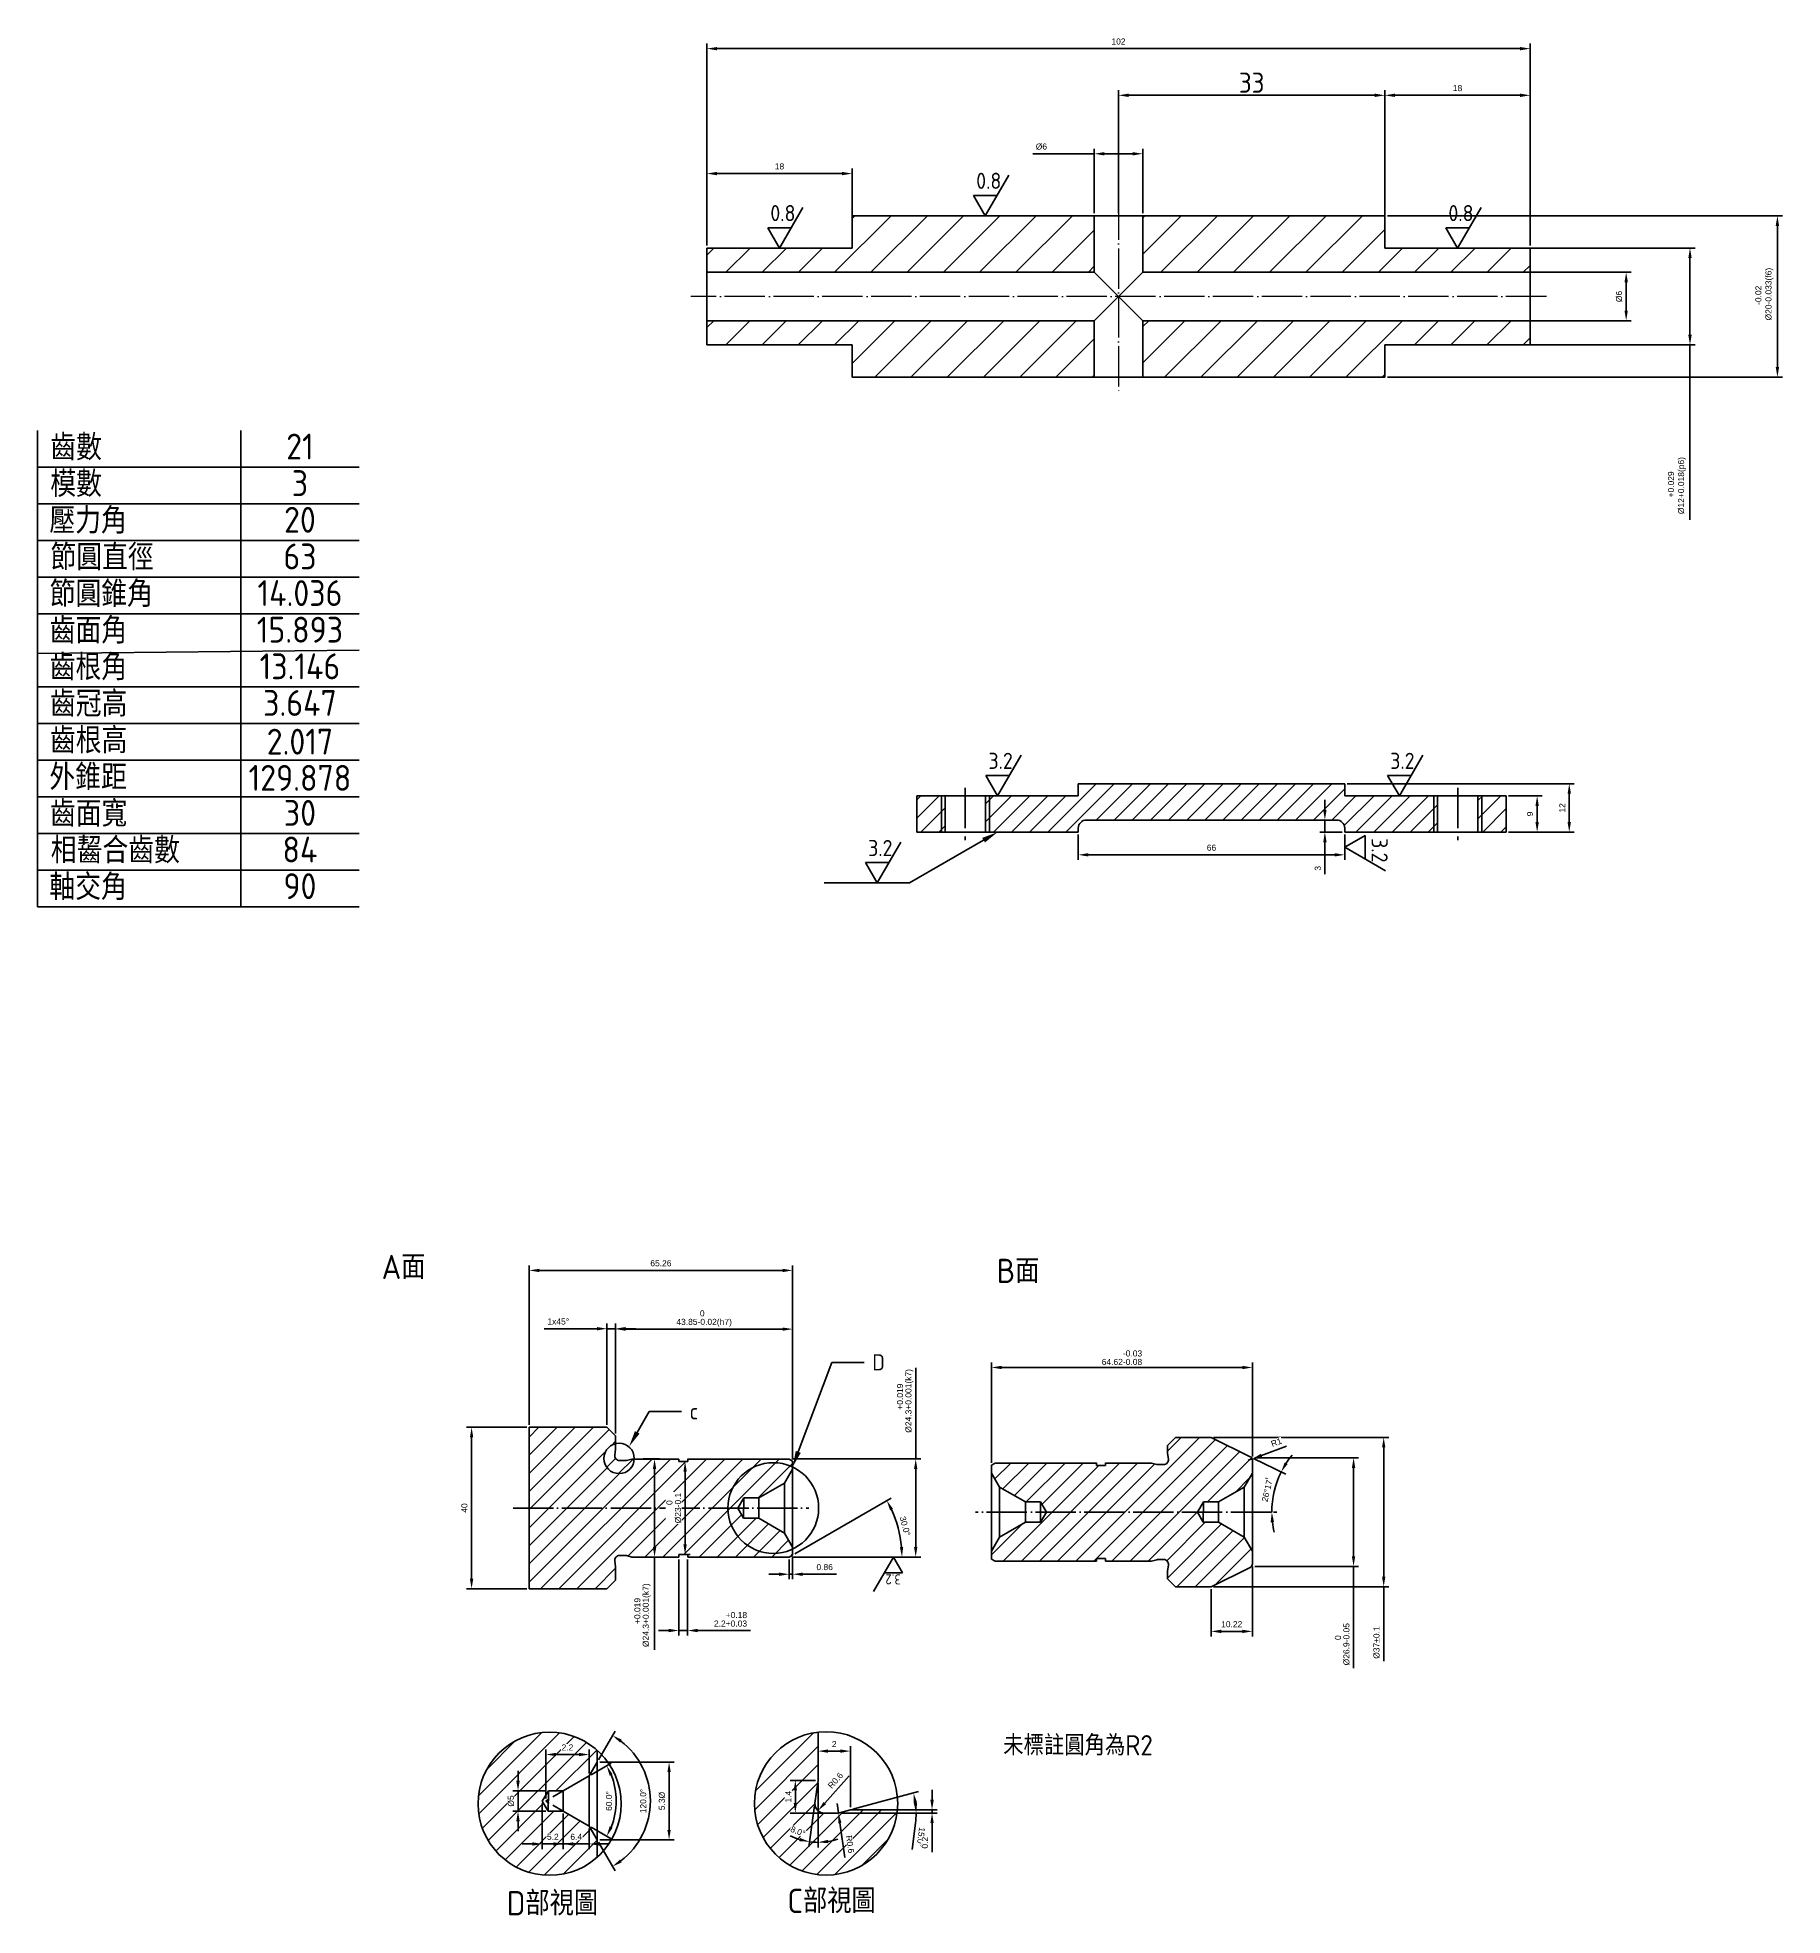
# Model space of a CAD drawing. Header units: millimetres. Extents: x -1183 to 2431, y -404 to 1213.
# Drawn here: x 532.6 to 964.9, y -127.7 to 337.6 of the extents above; entities that cross this region are included whole.
import ezdxf
from ezdxf import colors
from ezdxf.entities.mleader import LeaderData, LeaderLine
from ezdxf.enums import TextEntityAlignment as Align
from ezdxf.math import Vec2, Vec3

# ---------------------------------------------------------------- set-up
doc = ezdxf.new("R2010")
doc.units = ezdxf.units.MM
doc.linetypes.add('c10', pattern=[12, 10, -1, 0, -1])
doc.linetypes.add('hit', pattern=[4, 3, -1])
for name, color, linetype in [('c10', 1, 'c10'), ('hid', 2, 'hit'), ('文字', 2, 'Continuous'), ('標註', 3, 'Continuous'), ('標註線', 3, 'Continuous'), ('細實線', 4, 'Continuous')]:
    doc.layers.add(name, color=color, linetype=linetype)
doc.styles.get("Standard").update_dxf_attribs({"font": 'isocp.shx', "height": 5, "bigfont": 'chineset.shx'})
doc.styles.add('可註解', font='arial.ttf')
doc.dimstyles.new('ISO-25', dxfattribs={"dimtxt": 1.5, "dimasz": 2.5, "dimexe": 1.25, "dimexo": 0.625, "dimgap": 1, "dimtad": 1, "dimdec": 3, "dimdsep": 46, "dimtxsty": '可註解', "dimcen": 2.5, "dimclrd": 3, "dimclre": 3, "dimclrt": 3, "dimadec": 1, "dimazin": 0, "dimtfac": 1, "dimtdec": 3, "dimtmove": 0, "dimatfit": 3, "dimfxl": 1, "dimtfill": 1, "dimtfillclr": 256, "dimarcsym": 0})
pattern_1 = [(45, (595.9494, -134.9778), (-2.245064, 2.245064), [])]

msp = doc.modelspace()

# ---------------------------------------------------------------- texts
at = {"color": 2, "insert": (771.8554, -82.9936), "char_height": 5.04, "attachment_point": 1}
msp.add_mtext('未標註圓角為R2', dxfattribs=at)
at = {"layer": '文字'}
for s, p in [('齒數', (542.1342, 232.8394)), ('21', (597.6091, 233.053)), ('模數', (542.1342, 223.7625)), ('3', (597.6091, 223.9761)), ('壓力角', (545.1264, 214.6857)), ('20', (597.6091, 214.8993)), ('節圓直徑', (548.593, 205.6089)), ('63', (597.6091, 205.8225)), ('節圓錐角', (548.393, 196.532)), ('14.036', (597.6091, 196.7456)), ('齒面角', (545.193, 187.4552)), ('15.893', (597.6091, 187.6688)), ('齒根角', (545.193, 178.3784)), ('13.146', (597.6091, 178.5919)), ('齒冠高', (545.2597, 169.3015)), ('3.647', (597.6091, 169.5151)), ('齒根高', (545.2597, 160.2247)), ('2.017', (597.6091, 159.9304)), ('外錐距', (545.1264, 151.1478)), ('129.878', (597.6091, 150.9625)), ('齒面寬', (545.2597, 142.071)), ('30', (597.6091, 142.2846)), ('相齧合齒數', (551.8676, 132.9942)), ('84', (597.6091, 133.2078)), ('軸交角', (545.1264, 123.9173)), ('90', (597.6091, 124.1309))]:
    msp.add_text(s, height=6.4, dxfattribs=at).set_placement(p, align=Align.CENTER)
at = {"layer": '文字', "char_height": 6, "attachment_point": 1}
for s, width, insert in [('A面', 32.759187, (617.8584, 36.0064)), ('B面', 28.942581, (770.2483, 35.0141)), ('C部視圖', 45.673621, (718.3891, -121.0742)), ('D部視圖', 45.673621, (648.8303, -121.6552))]:
    msp.add_mtext_dynamic_manual_height_columns(s, width=width, gutter_width=12.5, heights=[0], dxfattribs=dict(at, insert=insert))
at = {"layer": '標註', "insert": (746.4689, -45.6745), "char_height": 2.5, "attachment_point": 1, "rotation": 180}
msp.add_mtext_dynamic_manual_height_columns('3.2', width=5.582634, gutter_width=12.5, heights=[0], dxfattribs=at)
at = {"layer": '標註線', "char_height": 4, "attachment_point": 1}
for insert in [(768.192, 160.3728), (867.7332, 160.3728), (738.3817, 138.7807)]:
    msp.add_mtext_dynamic_manual_height_columns('3.2', width=7.322854, gutter_width=25, heights=[0], dxfattribs=dict(at, insert=insert))

# ---------------------------------------------------------------- blocks, each defined once
blk = doc.blocks.new('*D8')
at = {"color": 3, "lineweight": -2, "transparency": 16777216}
for p, q in [((790.46, 140.1), (790.46, 133.84)), ((856.46, 140.1), (856.46, 133.84)), ((792.96, 135.09), (853.96, 135.09))]:
    blk.add_line(p, q, dxfattribs=at)
at = {"color": 3, "transparency": 16777216}
for points in [[(792.96, 135.51), (792.96, 134.68), (790.46, 135.09)], [(853.96, 135.51), (853.96, 134.68), (856.46, 135.09)]]:
    blk.add_solid(points, dxfattribs=at)
at = {"color": 3, "transparency": 16777216, "insert": (823.46, 136.86), "char_height": 1.5, "attachment_point": 5, "style": '可註解', "bg_fill": 3, "box_fill_scale": 1.1, "bg_fill_color": 256, "bg_fill_true_color": 13158600, "bg_fill_transparency": 0}
blk.add_mtext('66', dxfattribs=at)
blk = doc.blocks.new('*D18')
at = {"color": 3, "lineweight": -2, "transparency": 16777216}
for p, q in [((851.55, 146.22), (851.55, 148.72)), ((853.83, 143.72), (850.3, 143.72)), ((855.83, 140.72), (850.3, 140.72)), ((851.55, 143.72), (851.55, 140.72)), ((851.55, 138.22), (851.55, 130.27))]:
    blk.add_line(p, q, dxfattribs=at)
at = {"color": 3, "transparency": 16777216}
for points in [[(851.14, 146.22), (851.97, 146.22), (851.55, 143.72)], [(851.14, 138.22), (851.97, 138.22), (851.55, 140.72)]]:
    blk.add_solid(points, dxfattribs=at)
at = {"color": 3, "transparency": 16777216, "insert": (849.79, 131.76), "char_height": 1.5, "attachment_point": 5, "rotation": 90, "style": '可註解', "bg_fill": 3, "box_fill_scale": 1.1, "bg_fill_color": 256, "bg_fill_true_color": 13158600, "bg_fill_transparency": 0}
blk.add_mtext('3', dxfattribs=at)
blk = doc.blocks.new('*D19')
at = {"color": 3, "lineweight": -2, "transparency": 16777216}
for p, q in [((897.08, 149.72), (905.39, 149.72)), ((904.14, 143.22), (904.14, 147.22)), ((897.08, 140.72), (905.39, 140.72))]:
    blk.add_line(p, q, dxfattribs=at)
at = {"color": 3, "transparency": 16777216}
for points in [[(903.72, 147.22), (904.56, 147.22), (904.14, 149.72)], [(903.72, 143.22), (904.56, 143.22), (904.14, 140.72)]]:
    blk.add_solid(points, dxfattribs=at)
at = {"color": 3, "transparency": 16777216, "insert": (902.37, 145.22), "char_height": 1.5, "attachment_point": 5, "rotation": 90, "style": '可註解', "bg_fill": 3, "box_fill_scale": 1.1, "bg_fill_color": 256, "bg_fill_true_color": 13158600, "bg_fill_transparency": 0}
blk.add_mtext('9', dxfattribs=at)
blk = doc.blocks.new('*D20')
at = {"color": 3, "lineweight": -2, "transparency": 16777216}
for p, q in [((857.08, 152.72), (913.35, 152.72)), ((912.1, 150.22), (912.1, 143.22)), ((897.08, 140.72), (913.35, 140.72))]:
    blk.add_line(p, q, dxfattribs=at)
at = {"color": 3, "transparency": 16777216}
for points in [[(911.68, 150.22), (912.52, 150.22), (912.1, 152.72)], [(911.68, 143.22), (912.52, 143.22), (912.1, 140.72)]]:
    blk.add_solid(points, dxfattribs=at)
at = {"color": 3, "transparency": 16777216, "insert": (910.35, 146.72), "char_height": 1.5, "attachment_point": 5, "rotation": 90, "style": '可註解', "bg_fill": 3, "box_fill_scale": 1.1, "bg_fill_color": 256, "bg_fill_true_color": 13158600, "bg_fill_transparency": 0}
blk.add_mtext('12', dxfattribs=at)
blk = doc.blocks.new('*D27')
at = {"layer": '標註', "color": 3, "lineweight": -2, "transparency": 16777216}
for p, q in [((698.42, 286.06), (698.42, 336.08)), ((902.42, 286.06), (902.42, 336.08)), ((700.92, 334.83), (899.92, 334.83))]:
    blk.add_line(p, q, dxfattribs=at)
at = {"layer": '標註', "color": 3, "transparency": 16777216}
for points in [[(700.92, 335.24), (700.92, 334.41), (698.42, 334.83)], [(899.92, 335.24), (899.92, 334.41), (902.42, 334.83)]]:
    blk.add_solid(points, dxfattribs=at)
at = {"layer": '標註', "color": 3, "transparency": 16777216, "insert": (800.42, 336.59), "char_height": 1.5, "attachment_point": 5, "style": '可註解', "bg_fill": 3, "box_fill_scale": 1.1, "bg_fill_color": 256, "bg_fill_true_color": 13158600, "bg_fill_transparency": 0}
blk.add_mtext('102', dxfattribs=at)
blk = doc.blocks.new('*D28')
at = {"layer": '標註', "color": 3, "lineweight": -2, "transparency": 16777216}
for p, q in [((866.42, 286.06), (866.42, 324.52)), ((899.92, 323.27), (868.92, 323.27)), ((902.42, 286.06), (902.42, 324.52))]:
    blk.add_line(p, q, dxfattribs=at)
at = {"layer": '標註', "color": 3, "transparency": 16777216}
for points in [[(868.92, 323.69), (868.92, 322.86), (866.42, 323.27)], [(899.92, 323.69), (899.92, 322.86), (902.42, 323.27)]]:
    blk.add_solid(points, dxfattribs=at)
at = {"layer": '標註', "color": 3, "transparency": 16777216, "insert": (884.42, 325.04), "char_height": 1.5, "attachment_point": 5, "style": '可註解', "bg_fill": 3, "box_fill_scale": 1.1, "bg_fill_color": 256, "bg_fill_true_color": 13158600, "bg_fill_transparency": 0}
blk.add_mtext('18', dxfattribs=at)
blk = doc.blocks.new('*D29')
at = {"layer": '標註', "color": 3, "lineweight": -2, "transparency": 16777216}
for p, q in [((698.42, 286.06), (698.42, 305.13)), ((700.92, 303.88), (731.92, 303.88)), ((734.42, 286.06), (734.42, 305.13))]:
    blk.add_line(p, q, dxfattribs=at)
at = {"layer": '標註', "color": 3, "transparency": 16777216}
for points in [[(700.92, 304.29), (700.92, 303.46), (698.42, 303.88)], [(731.92, 304.29), (731.92, 303.46), (734.42, 303.88)]]:
    blk.add_solid(points, dxfattribs=at)
at = {"layer": '標註', "color": 3, "transparency": 16777216, "insert": (716.42, 305.64), "char_height": 1.5, "attachment_point": 5, "style": '可註解', "bg_fill": 3, "box_fill_scale": 1.1, "bg_fill_color": 256, "bg_fill_true_color": 13158600, "bg_fill_transparency": 0}
blk.add_mtext('18', dxfattribs=at)
blk = doc.blocks.new('*D30')
at = {"layer": '標註', "color": 3, "lineweight": -2, "transparency": 16777216}
for p, q in [((794.42, 308.79), (779.17, 308.79)), ((794.42, 294.06), (794.42, 310.04)), ((803.92, 308.79), (796.92, 308.79)), ((806.42, 294.06), (806.42, 310.04))]:
    blk.add_line(p, q, dxfattribs=at)
at = {"layer": '標註', "color": 3, "transparency": 16777216}
for points in [[(796.92, 309.2), (796.92, 308.37), (794.42, 308.79)], [(803.92, 309.2), (803.92, 308.37), (806.42, 308.79)]]:
    blk.add_solid(points, dxfattribs=at)
at = {"layer": '標註', "color": 3, "transparency": 16777216, "insert": (781.31, 310.55), "char_height": 1.5, "attachment_point": 5, "style": '可註解', "bg_fill": 3, "box_fill_scale": 1.1, "bg_fill_color": 256, "bg_fill_true_color": 13158600, "bg_fill_transparency": 0}
blk.add_mtext('%%C6', dxfattribs=at)
blk = doc.blocks.new('*D31')
at = {"layer": '標註', "color": 3, "lineweight": -2, "transparency": 16777216}
for p, q in [((901.04, 279.43), (927.45, 279.43)), ((926.2, 276.93), (926.2, 269.93)), ((901.04, 267.43), (927.45, 267.43))]:
    blk.add_line(p, q, dxfattribs=at)
at = {"layer": '標註', "color": 3, "transparency": 16777216}
for points in [[(925.79, 276.93), (926.62, 276.93), (926.2, 279.43)], [(925.79, 269.93), (926.62, 269.93), (926.2, 267.43)]]:
    blk.add_solid(points, dxfattribs=at)
at = {"layer": '標註', "color": 3, "transparency": 16777216, "insert": (924.44, 273.43), "char_height": 1.5, "attachment_point": 5, "rotation": 90, "style": '可註解', "bg_fill": 3, "box_fill_scale": 1.1, "bg_fill_color": 256, "bg_fill_true_color": 13158600, "bg_fill_transparency": 0}
blk.add_mtext('%%C6', dxfattribs=at)
blk = doc.blocks.new('*D45')
at = {"layer": '標註線', "color": 3, "lineweight": -2, "transparency": 16777216}
for p, q in [((867.04, 293.43), (964.92, 293.43)), ((963.67, 290.93), (963.67, 255.93)), ((867.04, 253.43), (964.92, 253.43))]:
    blk.add_line(p, q, dxfattribs=at)
at = {"layer": '標註線', "color": 3, "transparency": 16777216}
for points in [[(963.25, 290.93), (964.08, 290.93), (963.67, 293.43)], [(963.25, 255.93), (964.08, 255.93), (963.67, 253.43)]]:
    blk.add_solid(points, dxfattribs=at)
at = {"layer": '標註線', "color": 3, "transparency": 16777216, "insert": (960.43, 273.43), "char_height": 1.5, "attachment_point": 5, "rotation": 90, "style": '可註解', "bg_fill": 3, "box_fill_scale": 1.1, "bg_fill_color": 256, "bg_fill_true_color": 13158600, "bg_fill_transparency": 0}
blk.add_mtext(' -0.02\\P  %%C20-0.033(f6)', dxfattribs=at)
blk = doc.blocks.new('*D46')
at = {"layer": '標註線', "color": 3, "lineweight": -2, "transparency": 16777216}
for p, q in [((867.04, 285.43), (943.26, 285.43)), ((942.01, 282.93), (942.01, 263.93)), ((867.04, 261.43), (943.26, 261.43)), ((942.01, 261.43), (942.01, 218.1))]:
    blk.add_line(p, q, dxfattribs=at)
at = {"layer": '標註線', "color": 3, "transparency": 16777216}
for points in [[(941.6, 282.93), (942.43, 282.93), (942.01, 285.43)], [(941.6, 263.93), (942.43, 263.93), (942.01, 261.43)]]:
    blk.add_solid(points, dxfattribs=at)
at = {"layer": '標註線', "color": 3, "transparency": 16777216, "insert": (938.78, 226.29), "char_height": 1.5, "attachment_point": 5, "rotation": 90, "style": '可註解', "bg_fill": 3, "box_fill_scale": 1.1, "bg_fill_color": 256, "bg_fill_true_color": 13158600, "bg_fill_transparency": 0}
blk.add_mtext('  +0.029\\P %%C12+0.018(p6)', dxfattribs=at)
blk = doc.blocks.new('*D161')
at = {"layer": '標註', "color": 3, "lineweight": -2, "transparency": 16777216}
for p, q in [((823.99, -9.24), (867.37, -9.24)), ((866.12, -11.74), (866.12, -43.74)), ((823.99, -46.24), (867.37, -46.24)), ((866.12, -46.24), (866.12, -64.68))]:
    blk.add_line(p, q, dxfattribs=at)
at = {"layer": '標註', "color": 3, "transparency": 16777216}
for points in [[(865.71, -11.74), (866.54, -11.74), (866.12, -9.24)], [(865.71, -43.74), (866.54, -43.74), (866.12, -46.24)]]:
    blk.add_solid(points, dxfattribs=at)
at = {"layer": '標註', "color": 3, "transparency": 16777216, "insert": (864.36, -60.07), "char_height": 1.5, "attachment_point": 5, "rotation": 90, "style": '可註解', "bg_fill": 3, "box_fill_scale": 1.1, "bg_fill_color": 256, "bg_fill_true_color": 13158600, "bg_fill_transparency": 0}
blk.add_mtext('%%C37±0.1', dxfattribs=at)
blk = doc.blocks.new('*D162')
at = {"layer": '標註', "color": 3, "lineweight": -2, "transparency": 16777216}
for p, q in [((833.86, -14.43), (841.84, -18.37)), ((838.85, -27.74), (839.65, -27.74))]:
    blk.add_line(p, q, dxfattribs=at)
for start, end in [(140.9097, 147.3072), (153.7047, 180), (186.3975, 192.7949)]:
    blk.add_arc((860.8, -27.74), 22.4, start, end, dxfattribs=at)
at = {"layer": '標註', "color": 3, "transparency": 16777216}
for points in [[(842.31, -15.85), (841.59, -15.44), (840.72, -17.82)], [(838.12, -30.26), (838.96, -30.21), (838.4, -27.74)]]:
    blk.add_solid(points, dxfattribs=at)
at = {"layer": '標註', "color": 3, "transparency": 16777216, "insert": (837.09, -22.2), "char_height": 1.5, "attachment_point": 5, "rotation": 76.8523, "style": '可註解', "bg_fill": 3, "box_fill_scale": 1.1, "bg_fill_color": 256, "bg_fill_true_color": 13158600, "bg_fill_transparency": 0}
blk.add_mtext("26%%D17{\\H1.25x;\\C256;'}", dxfattribs=at)
blk = doc.blocks.new('*D163')
at = {"layer": '標註', "color": 3, "lineweight": -2, "transparency": 16777216}
for p, q in [((768.96, -15.56), (768.96, 9.33)), ((833.58, -13.98), (833.58, 9.33)), ((831.08, 8.08), (771.46, 8.08))]:
    blk.add_line(p, q, dxfattribs=at)
at = {"layer": '標註', "color": 3, "transparency": 16777216}
for points in [[(771.46, 8.5), (771.46, 7.67), (768.96, 8.08)], [(831.08, 8.5), (831.08, 7.67), (833.58, 8.08)]]:
    blk.add_solid(points, dxfattribs=at)
at = {"layer": '標註', "color": 3, "transparency": 16777216, "insert": (801.27, 10.5), "char_height": 1.5, "attachment_point": 5, "style": '可註解', "bg_fill": 3, "box_fill_scale": 1.1, "bg_fill_color": 256, "bg_fill_true_color": 13158600, "bg_fill_transparency": 0}
blk.add_mtext('64.62\\S-0.03^ -0.08;', dxfattribs=at)
blk = doc.blocks.new('*D164')
at = {"layer": '標註', "color": 3, "lineweight": -2, "transparency": 16777216}
for p, q in [((750.18, -14.59), (750.18, 8.02)), ((719.44, -14.59), (751.43, -14.59)), ((750.18, -36.39), (750.18, -17.09)), ((719.44, -38.89), (751.43, -38.89))]:
    blk.add_line(p, q, dxfattribs=at)
at = {"layer": '標註', "color": 3, "transparency": 16777216}
for points in [[(749.76, -17.09), (750.59, -17.09), (750.18, -14.59)], [(749.76, -36.39), (750.59, -36.39), (750.18, -38.89)]]:
    blk.add_solid(points, dxfattribs=at)
at = {"layer": '標註', "color": 3, "transparency": 16777216, "insert": (747.55, -0.19), "char_height": 1.5, "attachment_point": 5, "rotation": 90, "style": '可註解', "bg_fill": 3, "box_fill_scale": 1.1, "bg_fill_color": 256, "bg_fill_true_color": 13158600, "bg_fill_transparency": 0}
blk.add_mtext('%%C24.3\\S+0.019^ +0.001;(k7)', dxfattribs=at)
blk = doc.blocks.new('*D151')
at = {"layer": '標註', "color": 3, "lineweight": -2, "transparency": 16777216}
for p, q in [((682.67, -14.59), (686.72, -14.59)), ((685.47, -17.09), (685.47, -36.39)), ((680.45, -38.89), (686.72, -38.89)), ((685.47, -38.89), (685.47, -61.88))]:
    blk.add_line(p, q, dxfattribs=at)
at = {"layer": '標註', "color": 3, "transparency": 16777216}
for points in [[(685.06, -17.09), (685.89, -17.09), (685.47, -14.59)], [(685.06, -36.39), (685.89, -36.39), (685.47, -38.89)]]:
    blk.add_solid(points, dxfattribs=at)
at = {"layer": '標註', "color": 3, "transparency": 16777216, "insert": (682.47, -53.29), "char_height": 1.5, "attachment_point": 5, "rotation": 90, "style": '可註解', "bg_fill": 3, "box_fill_scale": 1.1, "bg_fill_color": 256, "bg_fill_true_color": 13158600, "bg_fill_transparency": 0}
blk.add_mtext('%%C24.3\\S+0.019^ +0.001;(k7)', dxfattribs=at)
blk = doc.blocks.new('*D165')
at = {"layer": '標註', "color": 3, "lineweight": -2, "transparency": 16777216}
for p, q in [((691.47, -39.53), (691.47, -58.34)), ((693.67, -39.53), (693.67, -58.34)), ((688.97, -57.09), (686.47, -57.09)), ((691.47, -57.09), (693.67, -57.09)), ((696.17, -57.09), (709.26, -57.09))]:
    blk.add_line(p, q, dxfattribs=at)
at = {"layer": '標註', "color": 3, "transparency": 16777216}
for points in [[(688.97, -56.67), (688.97, -57.51), (691.47, -57.09)], [(696.17, -56.67), (696.17, -57.51), (693.67, -57.09)]]:
    blk.add_solid(points, dxfattribs=at)
at = {"layer": '標註', "color": 3, "transparency": 16777216, "insert": (704.29, -54.31), "char_height": 1.5, "attachment_point": 5, "style": '可註解', "bg_fill": 3, "box_fill_scale": 1.1, "bg_fill_color": 256, "bg_fill_true_color": 13158600, "bg_fill_transparency": 0}
blk.add_mtext('2.2\\S+0.18^ +0.03;', dxfattribs=at)
blk = doc.blocks.new('*D166')
at = {"layer": '標註', "color": 3, "lineweight": -2, "transparency": 16777216}
for p, q in [((692.41, -15.24), (691.78, -15.24)), ((693.03, -17.74), (693.03, -35.74)), ((692.1, -38.24), (694.28, -38.24))]:
    blk.add_line(p, q, dxfattribs=at)
at = {"layer": '標註', "color": 3, "transparency": 16777216}
for points in [[(692.62, -17.74), (693.45, -17.74), (693.03, -15.24)], [(692.62, -35.74), (693.45, -35.74), (693.03, -38.24)]]:
    blk.add_solid(points, dxfattribs=at)
at = {"layer": '標註', "color": 3, "transparency": 16777216, "insert": (690.24, -26.74), "char_height": 1.5, "attachment_point": 5, "rotation": 90, "style": '可註解', "bg_fill": 3, "box_fill_scale": 1.1, "bg_fill_color": 256, "bg_fill_true_color": 13158600, "bg_fill_transparency": 0}
blk.add_mtext('%%C23\\S 0^ -0.1;', dxfattribs=at)
blk = doc.blocks.new('*D167')
at = {"layer": '標註', "color": 3, "lineweight": -2, "transparency": 16777216}
for p, q in [((842.08, -11.39), (835.86, -13.69)), ((832.58, -14.91), (833.52, -14.56))]:
    blk.add_line(p, q, dxfattribs=at)
at = {"layer": '標註', "color": 3, "transparency": 16777216, "insert": (839.53, -10.46), "char_height": 1.5, "attachment_point": 5, "rotation": 20.3749, "style": '可註解', "bg_fill": 3, "box_fill_scale": 1.1, "bg_fill_color": 256, "bg_fill_true_color": 13158600, "bg_fill_transparency": 0}
blk.add_mtext('R1', dxfattribs=at)
at = {"layer": '標註', "color": 3, "transparency": 16777216}
blk.add_solid([(835.72, -13.3), (836.01, -14.08), (833.52, -14.56)], dxfattribs=at)
blk = doc.blocks.new('*D168')
at = {"layer": '標註', "color": 3, "lineweight": -2, "transparency": 16777216}
for p, q in [((654.41, -6.12), (654.41, 33.38)), ((719.67, -14.46), (719.67, 33.38)), ((656.91, 32.13), (717.17, 32.13))]:
    blk.add_line(p, q, dxfattribs=at)
at = {"layer": '標註', "color": 3, "transparency": 16777216}
for points in [[(656.91, 32.54), (656.91, 31.71), (654.41, 32.13)], [(717.17, 32.54), (717.17, 31.71), (719.67, 32.13)]]:
    blk.add_solid(points, dxfattribs=at)
at = {"layer": '標註', "color": 3, "transparency": 16777216, "insert": (687.04, 33.89), "char_height": 1.5, "attachment_point": 5, "style": '可註解', "bg_fill": 3, "box_fill_scale": 1.1, "bg_fill_color": 256, "bg_fill_true_color": 13158600, "bg_fill_transparency": 0}
blk.add_mtext('65.26', dxfattribs=at)
blk = doc.blocks.new('*D152')
at = {"layer": '標註', "color": 3, "lineweight": -2, "transparency": 16777216}
for p, q in [((834.21, -14.29), (859.91, -14.29)), ((858.66, -16.79), (858.66, -38.69)), ((834.21, -41.19), (859.91, -41.19)), ((858.66, -41.19), (858.66, -66.43))]:
    blk.add_line(p, q, dxfattribs=at)
at = {"layer": '標註', "color": 3, "transparency": 16777216}
for points in [[(858.24, -16.79), (859.07, -16.79), (858.66, -14.29)], [(858.24, -38.69), (859.07, -38.69), (858.66, -41.19)]]:
    blk.add_solid(points, dxfattribs=at)
at = {"layer": '標註', "color": 3, "transparency": 16777216, "insert": (855.86, -60.48), "char_height": 1.5, "attachment_point": 5, "rotation": 90, "style": '可註解', "bg_fill": 3, "box_fill_scale": 1.1, "bg_fill_color": 256, "bg_fill_true_color": 13158600, "bg_fill_transparency": 0}
blk.add_mtext('%%C26.9\\S 0^ -0.05;', dxfattribs=at)
blk = doc.blocks.new('*D169')
at = {"layer": '標註', "color": 3, "lineweight": -2, "transparency": 16777216}
for p, q in [((833.58, -41.2), (833.58, -58.55)), ((823.36, -46.87), (823.36, -58.55)), ((831.08, -57.3), (825.86, -57.3))]:
    blk.add_line(p, q, dxfattribs=at)
at = {"layer": '標註', "color": 3, "transparency": 16777216}
for points in [[(825.86, -56.88), (825.86, -57.72), (823.36, -57.3)], [(831.08, -56.88), (831.08, -57.72), (833.58, -57.3)]]:
    blk.add_solid(points, dxfattribs=at)
at = {"layer": '標註', "color": 3, "transparency": 16777216, "insert": (828.47, -55.53), "char_height": 1.5, "attachment_point": 5, "style": '可註解', "bg_fill": 3, "box_fill_scale": 1.1, "bg_fill_color": 256, "bg_fill_true_color": 13158600, "bg_fill_transparency": 0}
blk.add_mtext('10.22', dxfattribs=at)
blk = doc.blocks.new('*D170')
at = {"layer": '標註', "color": 3, "lineweight": -2, "transparency": 16777216}
for p, q in [((718.81, -39.52), (718.81, -44.39)), ((719.67, -39.02), (719.67, -44.39)), ((716.31, -43.14), (713.81, -43.14)), ((718.81, -43.14), (719.67, -43.14)), ((722.17, -43.14), (730.57, -43.14))]:
    blk.add_line(p, q, dxfattribs=at)
at = {"layer": '標註', "color": 3, "transparency": 16777216}
for points in [[(716.31, -42.73), (716.31, -43.56), (718.81, -43.14)], [(722.17, -42.73), (722.17, -43.56), (719.67, -43.14)]]:
    blk.add_solid(points, dxfattribs=at)
at = {"layer": '標註', "color": 3, "transparency": 16777216, "insert": (727.62, -41.38), "char_height": 1.5, "attachment_point": 5, "style": '可註解', "bg_fill": 3, "box_fill_scale": 1.1, "bg_fill_color": 256, "bg_fill_true_color": 13158600, "bg_fill_transparency": 0}
blk.add_mtext('0.86', dxfattribs=at)
blk = doc.blocks.new('*D171')
at = {"layer": '標註', "color": 3, "lineweight": -2, "transparency": 16777216}
for p, q in [((720.21, -38.08), (744.11, -24.29)), ((719.44, -38.89), (748.02, -38.89))]:
    blk.add_line(p, q, dxfattribs=at)
blk.add_arc((718.81, -38.89), 27.96, 5.1247, 24.8753, dxfattribs=at)
at = {"layer": '標註', "color": 3, "transparency": 16777216}
for points in [[(743.81, -27.32), (744.55, -26.94), (743.03, -24.91)], [(747.08, -36.38), (746.25, -36.41), (746.77, -38.89)]]:
    blk.add_solid(points, dxfattribs=at)
at = {"layer": '標註', "color": 3, "transparency": 16777216, "insert": (747.53, -31.2), "char_height": 1.5, "attachment_point": 5, "rotation": 285, "style": '可註解', "bg_fill": 3, "box_fill_scale": 1.1, "bg_fill_color": 256, "bg_fill_true_color": 13158600, "bg_fill_transparency": 0}
blk.add_mtext('30.0°', dxfattribs=at)
blk = doc.blocks.new('*D172')
at = {"layer": '標註', "color": 3, "lineweight": -2, "transparency": 16777216}
for p, q in [((675.82, -8.27), (675.82, 18.84)), ((719.67, -14.46), (719.67, 18.84)), ((717.17, 17.59), (678.32, 17.59))]:
    blk.add_line(p, q, dxfattribs=at)
at = {"layer": '標註', "color": 3, "transparency": 16777216}
for points in [[(678.32, 18), (678.32, 17.17), (675.82, 17.59)], [(717.17, 18), (717.17, 17.17), (719.67, 17.59)]]:
    blk.add_solid(points, dxfattribs=at)
at = {"layer": '標註', "color": 3, "transparency": 16777216, "insert": (697.75, 20.21), "char_height": 1.5, "attachment_point": 5, "style": '可註解', "bg_fill": 3, "box_fill_scale": 1.1, "bg_fill_color": 256, "bg_fill_true_color": 13158600, "bg_fill_transparency": 0}
blk.add_mtext('43.85\\S 0^ -0.02;(h7)', dxfattribs=at)
blk = doc.blocks.new('*D173')
at = {"layer": '標註', "color": 3, "lineweight": -2, "transparency": 16777216}
for p, q in [((725.36, -94.21), (719.1, -94.21)), ((720.35, -99.82), (720.35, -96.71)), ((728.69, -102.32), (719.1, -102.32))]:
    blk.add_line(p, q, dxfattribs=at)
at = {"layer": '標註', "color": 3, "transparency": 16777216}
for points in [[(719.93, -96.71), (720.76, -96.71), (720.35, -94.21)], [(719.93, -99.82), (720.76, -99.82), (720.35, -102.32)]]:
    blk.add_solid(points, dxfattribs=at)
at = {"layer": '標註', "color": 3, "transparency": 16777216, "insert": (718.59, -98.26), "char_height": 1.5, "attachment_point": 5, "rotation": 90, "style": '可註解', "bg_fill": 3, "box_fill_scale": 1.1, "bg_fill_color": 256, "bg_fill_true_color": 13158600, "bg_fill_transparency": 0}
blk.add_mtext('1.4', dxfattribs=at)
blk = doc.blocks.new('*D174')
at = {"layer": '標註', "color": 3, "lineweight": -2, "transparency": 16777216}
for p, q in [((725.98, -93.58), (725.98, -85.71)), ((728.48, -86.96), (731.48, -86.96)), ((733.98, -100.89), (733.98, -85.71))]:
    blk.add_line(p, q, dxfattribs=at)
at = {"layer": '標註', "color": 3, "transparency": 16777216}
for points in [[(728.48, -86.55), (728.48, -87.38), (725.98, -86.96)], [(731.48, -86.55), (731.48, -87.38), (733.98, -86.96)]]:
    blk.add_solid(points, dxfattribs=at)
at = {"layer": '標註', "color": 3, "transparency": 16777216, "insert": (729.98, -85.21), "char_height": 1.5, "attachment_point": 5, "style": '可註解', "bg_fill": 3, "box_fill_scale": 1.1, "bg_fill_color": 256, "bg_fill_true_color": 13158600, "bg_fill_transparency": 0}
blk.add_mtext('2', dxfattribs=at)
blk = doc.blocks.new('*D175')
at = {"layer": '標註', "color": 3, "lineweight": -2, "transparency": 16777216}
for p, q in [((734.58, -101.36), (750.83, -97)), ((731.62, -102.32), (751.53, -102.32)), ((750.12, -104.81), (749.27, -111.31))]:
    blk.add_line(p, q, dxfattribs=at)
for start, end in [(7.4323, 7.5677), (352.5677, 0)]:
    blk.add_arc((730.99, -102.32), 19.29, start, end, dxfattribs=at)
at = {"layer": '標註', "color": 3, "transparency": 16777216}
for points in [[(749.7, -99.86), (750.52, -99.7), (749.62, -97.33)], [(750.53, -99.8), (749.7, -99.85), (750.28, -102.32)]]:
    blk.add_solid(points, dxfattribs=at)
at = {"layer": '標註', "color": 3, "transparency": 16777216, "insert": (751.45, -108.29), "char_height": 1.5, "attachment_point": 5, "rotation": 262.5677, "style": '可註解', "bg_fill": 3, "box_fill_scale": 1.1, "bg_fill_color": 256, "bg_fill_true_color": 13158600, "bg_fill_transparency": 0}
blk.add_mtext('15.0°', dxfattribs=at)
blk = doc.blocks.new('*D176')
at = {"layer": '標註', "color": 3, "lineweight": -2, "transparency": 16777216}
for p, q in [((754.22, -99.02), (754.22, -96.52)), ((731.62, -102.3), (755.47, -102.3)), ((740.43, -101.52), (755.47, -101.52)), ((754.22, -101.52), (754.22, -102.3)), ((754.22, -104.8), (754.22, -112.01))]:
    blk.add_line(p, q, dxfattribs=at)
at = {"layer": '標註', "color": 3, "transparency": 16777216}
for points in [[(753.8, -99.02), (754.64, -99.02), (754.22, -101.52)], [(753.8, -104.8), (754.64, -104.8), (754.22, -102.3)]]:
    blk.add_solid(points, dxfattribs=at)
at = {"layer": '標註', "color": 3, "transparency": 16777216, "insert": (752.45, -109.66), "char_height": 1.5, "attachment_point": 5, "rotation": 90, "style": '可註解', "bg_fill": 3, "box_fill_scale": 1.1, "bg_fill_color": 256, "bg_fill_true_color": 13158600, "bg_fill_transparency": 0}
blk.add_mtext('0.2', dxfattribs=at)
blk = doc.blocks.new('*D177')
at = {"layer": '標註', "color": 3, "lineweight": -2, "transparency": 16777216}
for p, q in [((725.98, -94.83), (725.98, -110.82)), ((725.09, -100.52), (723.67, -110.65))]:
    blk.add_line(p, q, dxfattribs=at)
for start, end in [(243.3247, 252.6623), (262, 270), (279.3377, 288.6753)]:
    blk.add_arc((725.98, -94.21), 15.36, start, end, dxfattribs=at)
at = {"layer": '標註', "color": 3, "transparency": 16777216}
for points in [[(721.5, -108.46), (721.31, -109.27), (723.84, -109.42)], [(728.51, -109.78), (728.44, -108.95), (725.98, -109.57)]]:
    blk.add_solid(points, dxfattribs=at)
at = {"layer": '標註', "color": 3, "transparency": 16777216, "insert": (720.99, -106.85), "char_height": 1.5, "attachment_point": 5, "rotation": 338.4636, "style": '可註解', "bg_fill": 3, "box_fill_scale": 1.1, "bg_fill_color": 256, "bg_fill_true_color": 13158600, "bg_fill_transparency": 0}
blk.add_mtext('8.0°', dxfattribs=at)
blk = doc.blocks.new('*D178')
at = {"layer": '標註', "color": 3, "lineweight": -2, "transparency": 16777216}
blk.add_line((733.66, -93.12), (727.65, -99.84), dxfattribs=at)
at = {"layer": '標註', "color": 3, "transparency": 16777216}
blk.add_solid([(727.34, -99.57), (727.96, -100.12), (725.98, -101.71)], dxfattribs=at)
at = {"layer": '標註', "color": 3, "transparency": 16777216, "insert": (730.29, -94.24), "char_height": 1.5, "attachment_point": 5, "rotation": 48.1897, "style": '可註解', "bg_fill": 3, "box_fill_scale": 1.1, "bg_fill_color": 256, "bg_fill_true_color": 13158600, "bg_fill_transparency": 0}
blk.add_mtext('R0.6', dxfattribs=at)
blk = doc.blocks.new('*D179')
at = {"layer": '標註', "color": 3, "lineweight": -2, "transparency": 16777216}
for p, q in [((730.68, -99.92), (731.02, -102.29)), ((732.6, -113.35), (731.37, -104.77))]:
    blk.add_line(p, q, dxfattribs=at)
at = {"layer": '標註', "color": 3, "transparency": 16777216}
blk.add_solid([(731.78, -104.71), (730.96, -104.83), (731.02, -102.29)], dxfattribs=at)
at = {"layer": '標註', "color": 3, "transparency": 16777216, "insert": (733.91, -110.05), "char_height": 1.5, "attachment_point": 5, "rotation": 278.1306, "style": '可註解', "bg_fill": 3, "box_fill_scale": 1.1, "bg_fill_color": 256, "bg_fill_true_color": 13158600, "bg_fill_transparency": 0}
blk.add_mtext('R0.6', dxfattribs=at)
blk = doc.blocks.new('*D180')
at = {"layer": '標註', "color": 3, "lineweight": -2, "transparency": 16777216}
for p, q in [((653.79, -6.74), (638.89, -6.74)), ((640.14, -9.24), (640.14, -44.24)), ((653.79, -46.74), (638.89, -46.74))]:
    blk.add_line(p, q, dxfattribs=at)
at = {"layer": '標註', "color": 3, "transparency": 16777216}
for points in [[(639.72, -9.24), (640.55, -9.24), (640.14, -6.74)], [(639.72, -44.24), (640.55, -44.24), (640.14, -46.74)]]:
    blk.add_solid(points, dxfattribs=at)
at = {"layer": '標註', "color": 3, "transparency": 16777216, "insert": (638.37, -26.74), "char_height": 1.5, "attachment_point": 5, "rotation": 90, "style": '可註解', "bg_fill": 3, "box_fill_scale": 1.1, "bg_fill_color": 256, "bg_fill_true_color": 13158600, "bg_fill_transparency": 0}
blk.add_mtext('40', dxfattribs=at)
blk = doc.blocks.new('*D153')
at = {"layer": '標註', "color": 3, "lineweight": -2, "transparency": 16777216}
for p, q in [((657.66, -99.95), (657.66, -111.22)), ((662.86, -102.45), (662.86, -111.22)), ((655.16, -109.97), (652.66, -109.97)), ((657.66, -109.97), (662.86, -109.97)), ((665.36, -109.97), (667.86, -109.97))]:
    blk.add_line(p, q, dxfattribs=at)
at = {"layer": '標註', "color": 3, "transparency": 16777216}
for points in [[(655.16, -109.55), (655.16, -110.39), (657.66, -109.97)], [(665.36, -109.55), (665.36, -110.39), (662.86, -109.97)]]:
    blk.add_solid(points, dxfattribs=at)
at = {"layer": '標註', "color": 3, "transparency": 16777216, "insert": (660.26, -108.2), "char_height": 1.5, "attachment_point": 5, "style": '可註解', "bg_fill": 3, "box_fill_scale": 1.1, "bg_fill_color": 256, "bg_fill_true_color": 13158600, "bg_fill_transparency": 0}
blk.add_mtext('5.2', dxfattribs=at)
blk = doc.blocks.new('*D154')
at = {"layer": '標註', "color": 3, "lineweight": -2, "transparency": 16777216}
for p, q in [((662.86, -102.45), (662.86, -111.22)), ((669.26, -106.14), (669.26, -111.22)), ((660.36, -109.97), (657.86, -109.97)), ((662.86, -109.97), (669.26, -109.97)), ((671.76, -109.97), (674.26, -109.97))]:
    blk.add_line(p, q, dxfattribs=at)
at = {"layer": '標註', "color": 3, "transparency": 16777216}
for points in [[(660.36, -109.55), (660.36, -110.39), (662.86, -109.97)], [(671.76, -109.55), (671.76, -110.39), (669.26, -109.97)]]:
    blk.add_solid(points, dxfattribs=at)
at = {"layer": '標註', "color": 3, "transparency": 16777216, "insert": (666.06, -108.2), "char_height": 1.5, "attachment_point": 5, "style": '可註解', "bg_fill": 3, "box_fill_scale": 1.1, "bg_fill_color": 256, "bg_fill_true_color": 13158600, "bg_fill_transparency": 0}
blk.add_mtext('6.4', dxfattribs=at)
blk = doc.blocks.new('*D155')
at = {"layer": '標註', "color": 3, "lineweight": -2, "transparency": 16777216}
for p, q in [((671.57, -89.12), (675.68, -82)), ((671.57, -109.52), (675.68, -116.65))]:
    blk.add_line(p, q, dxfattribs=at)
blk.add_arc((665.68, -99.32), 18.75, 307.6446, 52.3554, dxfattribs=at)
at = {"layer": '標註', "color": 3, "transparency": 16777216}
for points in [[(676.9, -84.82), (677.36, -84.13), (675.05, -83.09)], [(677.36, -114.52), (676.9, -113.83), (675.05, -115.56)]]:
    blk.add_solid(points, dxfattribs=at)
at = {"layer": '標註', "color": 3, "transparency": 16777216, "insert": (682.66, -99.32), "char_height": 1.5, "attachment_point": 5, "rotation": 90, "style": '可註解', "bg_fill": 3, "box_fill_scale": 1.1, "bg_fill_color": 256, "bg_fill_true_color": 13158600, "bg_fill_transparency": 0}
blk.add_mtext('120.0°', dxfattribs=at)
blk = doc.blocks.new('*D156')
at = {"layer": '標註', "color": 3, "lineweight": -2, "transparency": 16777216}
for p, q in [((669.8, -92.82), (674.7, -89.99)), ((669.8, -105.83), (674.7, -108.66))]:
    blk.add_line(p, q, dxfattribs=at)
blk.add_arc((658.53, -99.32), 17.43, 338.2266, 21.7734, dxfattribs=at)
at = {"layer": '標註', "color": 3, "transparency": 16777216}
for points in [[(674.33, -93.04), (675.08, -92.68), (673.62, -90.61)], [(675.08, -105.97), (674.33, -105.61), (673.62, -108.04)]]:
    blk.add_solid(points, dxfattribs=at)
at = {"layer": '標註', "color": 3, "transparency": 16777216, "insert": (674.19, -99.32), "char_height": 1.5, "attachment_point": 5, "rotation": 90, "style": '可註解', "bg_fill": 3, "box_fill_scale": 1.1, "bg_fill_color": 256, "bg_fill_true_color": 13158600, "bg_fill_transparency": 0}
blk.add_mtext('60.0°', dxfattribs=at)
blk = doc.blocks.new('*D157')
at = {"layer": '標註', "color": 3, "lineweight": -2, "transparency": 16777216}
for p, q in [((651.64, -94.32), (651.64, -91.82)), ((658.53, -96.82), (650.39, -96.82)), ((651.64, -96.82), (651.64, -101.82)), ((658.53, -101.82), (650.39, -101.82)), ((651.64, -104.32), (651.64, -106.82))]:
    blk.add_line(p, q, dxfattribs=at)
at = {"layer": '標註', "color": 3, "transparency": 16777216}
for points in [[(651.22, -94.32), (652.06, -94.32), (651.64, -96.82)], [(651.22, -104.32), (652.06, -104.32), (651.64, -101.82)]]:
    blk.add_solid(points, dxfattribs=at)
at = {"layer": '標註', "color": 3, "transparency": 16777216, "insert": (649.88, -99.32), "char_height": 1.5, "attachment_point": 5, "rotation": 90, "style": '可註解', "bg_fill": 3, "box_fill_scale": 1.1, "bg_fill_color": 256, "bg_fill_true_color": 13158600, "bg_fill_transparency": 0}
blk.add_mtext('%%C5', dxfattribs=at)
blk = doc.blocks.new('*D158')
at = {"layer": '標註', "color": 3, "lineweight": -2, "transparency": 16777216}
for p, q in [((673.67, -6.12), (673.67, 18.94)), ((675.82, -8.27), (675.82, 18.94)), ((671.17, 17.69), (658.1, 17.69)), ((675.82, 17.69), (673.67, 17.69)), ((678.32, 17.69), (680.82, 17.69))]:
    blk.add_line(p, q, dxfattribs=at)
at = {"layer": '標註', "color": 3, "transparency": 16777216}
for points in [[(671.17, 18.11), (671.17, 17.27), (673.67, 17.69)], [(678.32, 18.11), (678.32, 17.27), (675.82, 17.69)]]:
    blk.add_solid(points, dxfattribs=at)
at = {"layer": '標註', "color": 3, "transparency": 16777216, "insert": (661.61, 19.46), "char_height": 1.5, "attachment_point": 5, "style": '可註解', "bg_fill": 3, "box_fill_scale": 1.1, "bg_fill_color": 256, "bg_fill_true_color": 13158600, "bg_fill_transparency": 0}
blk.add_mtext('1x45%%D', dxfattribs=at)
blk = doc.blocks.new('*D159')
at = {"layer": '標註', "color": 3, "lineweight": -2, "transparency": 16777216}
for p, q in [((658.53, -98.7), (658.53, -86.56)), ((661.03, -87.81), (666.76, -87.81)), ((669.26, -92.5), (669.26, -86.56))]:
    blk.add_line(p, q, dxfattribs=at)
at = {"layer": '標註', "color": 3, "transparency": 16777216}
for points in [[(661.03, -87.4), (661.03, -88.23), (658.53, -87.81)], [(666.76, -87.4), (666.76, -88.23), (669.26, -87.81)]]:
    blk.add_solid(points, dxfattribs=at)
at = {"layer": '標註', "color": 3, "transparency": 16777216, "insert": (663.89, -86.06), "char_height": 1.5, "attachment_point": 5, "style": '可註解', "bg_fill": 3, "box_fill_scale": 1.1, "bg_fill_color": 256, "bg_fill_true_color": 13158600, "bg_fill_transparency": 0}
blk.add_mtext('2.2', dxfattribs=at)
blk = doc.blocks.new('*D160')
at = {"layer": '標註', "color": 3, "lineweight": -2, "transparency": 16777216}
for p, q in [((671.88, -89.67), (690.32, -89.67)), ((689.07, -92.17), (689.07, -106.48)), ((671.88, -108.98), (690.32, -108.98))]:
    blk.add_line(p, q, dxfattribs=at)
at = {"layer": '標註', "color": 3, "transparency": 16777216}
for points in [[(688.65, -92.17), (689.48, -92.17), (689.07, -89.67)], [(688.65, -106.48), (689.48, -106.48), (689.07, -108.98)]]:
    blk.add_solid(points, dxfattribs=at)
at = {"layer": '標註', "color": 3, "transparency": 16777216, "insert": (687.3, -99.32), "char_height": 1.5, "attachment_point": 5, "rotation": 90, "style": '可註解', "bg_fill": 3, "box_fill_scale": 1.1, "bg_fill_color": 256, "bg_fill_true_color": 13158600, "bg_fill_transparency": 0}
blk.add_mtext('5.3%%C', dxfattribs=at)

# ---------------------------------------------------------------- hatches: boundary and pattern name
at = {"layer": '細實線'}
h = msp.add_hatch(dxfattribs=at)
h.set_pattern_fill('ANSI31', color=256, scale=2)
h.set_pattern_definition([(45, (480.631, -41.87), (-4.49013, 4.49013), [])])
h.paths.add_polyline_path([(734.4196, 293.4318), (734.4196, 285.4318), (698.4196, 285.4318), (698.4196, 279.4318), (794.4196, 279.4318), (794.4196, 293.4318)])
h.paths.add_polyline_path([(902.4196, 279.4318), (902.4196, 285.4318), (866.4196, 285.4318), (866.4196, 293.4318), (806.4196, 293.4318), (806.4196, 279.4318)])
h.paths.add_polyline_path([(794.4196, 253.4318), (794.4196, 267.4318), (698.4196, 267.4318), (698.4196, 261.4318), (734.4196, 261.4318), (734.4196, 253.4318)])
h.paths.add_polyline_path([(866.4196, 253.4318), (866.4196, 261.4318), (902.4196, 261.4318), (902.4196, 267.4318), (806.4196, 267.4318), (806.4196, 253.4318)])
h = msp.add_hatch(dxfattribs=at)
h.set_pattern_fill('ANSI31', color=256)
h.set_pattern_definition([(45, (587.7605, 75.8134), (-2.245064, 2.245064), [])])
h.paths.add_polyline_path([(757.4593, 149.7211), (750.4593, 149.7211), (750.4593, 140.7211), (757.4593, 140.7211)])
h.paths.add_polyline_path([(790.4593, 140.7211), (790.4593, 141.7211, -0.41421356), (792.4593, 143.7211), (854.4593, 143.7211, -0.41421356), (856.4593, 141.7211), (856.4593, 140.7211), (879.4593, 140.7211), (879.4593, 149.7211), (856.4593, 149.7211), (856.4593, 152.7211), (790.4593, 152.7211), (790.4593, 149.7211), (767.4593, 149.7211), (767.4593, 140.7211)])
h.paths.add_polyline_path([(896.4593, 149.7211), (889.4593, 149.7211), (889.4593, 140.7211), (896.4593, 140.7211)])
h = msp.add_hatch(dxfattribs=at)
h.set_pattern_fill('ANSI31', color=256)
h.set_pattern_definition(pattern_1)
h.paths.add_polyline_path([(719.673, -16.573), (719.673, -15.088), (718.813, -14.5914), (693.673, -14.5914), (693.673, -14.6914), (693.673, -15.1314), (693.673, -15.2414), (691.473, -15.2414), (691.473, -15.1314), (691.473, -14.5914), (680.4492, -14.5914, -0.98149719), (672.9334, -14.4511, -0.34737867), (675.823, -10.7938), (675.823, -8.8914), (673.673, -6.7414), (654.413, -6.7414), (654.413, -26.7414), (703.655, -26.7414, -0.54966489)])
h.paths.add_polyline_path([(703.655, -26.7414), (654.413, -26.7414), (654.413, -46.7414), (672.673, -46.7414), (673.673, -46.7414), (675.823, -44.5914), (675.823, -41.2914), (675.6216, -39.8584, -0.45572626), (676.8099, -38.4914), (678.1722, -38.4914, -0.06554346), (678.4828, -38.5323), (679.823, -38.8914), (691.473, -38.8914), (691.473, -38.7914), (691.473, -38.3514), (691.473, -38.2414), (693.673, -38.2414), (693.673, -38.3514), (693.673, -38.8914), (718.813, -38.8914), (719.673, -38.3949), (719.673, -38.2949), (719.673, -36.9099, -0.54966489)])
h.paths.add_polyline_path([(717.673, -20.5464), (719.673, -17.0823), (719.673, -16.573, 0.54966489), (703.655, -26.7414), (706.073, -26.7414), (707.573, -24.2414), (711.273, -24.2414)], flags=17)
h.paths.add_polyline_path([(711.273, -29.2414), (707.5164, -29.2414), (706.073, -26.7414), (703.655, -26.7414, 0.54966489), (719.673, -36.9099), (719.673, -36.4006), (717.673, -32.9365)], flags=17)
h.paths.add_polyline_path([(833.582, -16.088), (833.582, -14.9127, 0.28535137), (833.025, -14.0162), (823.362, -9.2414), (814.9621, -9.2414), (814.5663, -9.2414), (812.5663, -11.2414), (812.5663, -13.1914), (812.7677, -14.6244, -0.45572626), (811.5793, -15.9914), (810.2171, -15.9914, -0.06554346), (809.9065, -15.9505), (808.5663, -15.5914), (797.162, -15.5914), (797.162, -15.6914), (797.162, -16.1314), (797.162, -16.2414), (794.962, -16.2414), (794.962, -16.1314), (794.962, -15.5914), (769.822, -15.5914), (768.962, -16.088), (768.962, -16.188), (768.962, -18.0823), (770.962, -21.5464), (777.362, -25.2414), (781.062, -25.2414), (782.562, -27.7414), (819.982, -27.7414), (821.482, -25.2414), (825.182, -25.2414), (831.582, -21.5464), (833.582, -18.0823)])
h.paths.add_polyline_path([(831.582, -33.9365), (825.182, -30.2414), (821.4254, -30.2414), (819.982, -27.7414), (782.562, -27.7414), (781.1186, -30.2414), (777.362, -30.2414), (770.962, -33.9365), (768.962, -37.4006), (768.962, -39.3949), (769.822, -39.8914), (794.962, -39.8914), (794.962, -39.7914), (794.962, -39.3514), (794.962, -39.2414), (797.162, -39.2414), (797.162, -39.3514), (797.162, -39.8914), (808.5663, -39.8914), (809.9065, -39.5323, -0.06554346), (810.2171, -39.4914), (811.5793, -39.4914, -0.45572626), (812.7677, -40.8584), (812.5663, -42.2914), (812.5663, -44.2414), (814.5663, -46.2414), (814.9621, -46.2414), (823.362, -46.2414), (833.025, -41.4667, 0.28535137), (833.582, -40.5701), (833.582, -37.4006)])
h = msp.add_hatch(dxfattribs=at)
h.set_pattern_fill('ANSI31', color=256)
h.set_pattern_definition([(45, (570.1067, -178.507), (-2.245064, 2.245064), [])])
h.paths.add_polyline_path([(680.4492, -14.5914), (679.823, -14.5914), (678.4828, -14.9505, -0.06554346), (678.1722, -14.9914), (676.8099, -14.9914, -0.45572626), (675.6216, -13.6244), (675.823, -12.1914), (675.823, -10.7938, 0.34737867), (672.9334, -14.4511, 0.98149719)])
h = msp.add_hatch(dxfattribs=at)
h.set_pattern_fill('ANSI31', color=256)
h.set_pattern_definition(pattern_1)
h.paths.add_polyline_path([(725.9806, -94.2086), (725.9806, -85.8186), (725.9806, -82.2803, 0.38193662), (710.206, -99.9186, 0.95585307), (745.6306, -101.5186), (733.9806, -101.5186), (731.3001, -102.2368, -0.06554346), (730.679, -102.3186), (727.9544, -102.3186), (727.5806, -102.3186, -0.41421356), (725.1806, -99.9186), (725.1806, -99.9009)])
h.paths.add_polyline_path([(720.1656, -100.1586), (720.1656, -96.4955), (717.0745, -96.4955), (717.0745, -100.1586)], flags=24)
h.paths.add_polyline_path([(717.2667, -107.0573), (723.6216, -109.5652), (724.7563, -106.69), (718.4014, -104.182)], flags=24)
h.paths.add_polyline_path([(731.9951, -107.6707), (732.7272, -112.795), (735.7872, -112.3578), (735.0551, -107.2335)], flags=24)
h.paths.add_polyline_path([(658.4359, -109.7639), (662.0989, -109.7639), (662.0989, -106.6728), (658.4359, -106.6728)], flags=24)
h.paths.add_polyline_path([(664.2354, -109.7639), (667.8984, -109.7639), (667.8984, -106.6728), (664.2354, -106.6728)], flags=24)
h.paths.add_polyline_path([(662.0836, -87.6312), (665.7466, -87.6312), (665.7466, -84.5401), (662.0836, -84.5401)], flags=24)
edge = h.paths.add_edge_path()
edge.add_line((659.099, -101.8244), (657.6556, -99.3244))
edge.add_line((657.6556, -99.3244), (659.1556, -96.8244))
edge.add_line((659.1556, -96.8244), (662.8556, -96.8244))
edge.add_line((662.8556, -96.8244), (669.2556, -93.1293))
edge.add_line((669.2556, -93.1293), (671.2556, -89.6652))
edge.add_line((671.2556, -89.6652), (671.2556, -86.7722))
edge.add_arc((659.4617, -100.0092), 17.7289, 48.299438, 180)
edge.add_arc((659.4617, -100.0092), 17.7289, 180, 311.700562)
edge.add_line((671.2556, -113.2461), (671.2556, -108.9835))
edge.add_line((671.2556, -108.9835), (669.2556, -105.5194))
edge.add_line((669.2556, -105.5194), (662.8556, -101.8244))
edge.add_line((662.8556, -101.8244), (659.099, -101.8244))

# ---------------------------------------------------------------- linework, layer by layer
for p, q in [((734.4196, 293.4318), (800.4196, 293.4318)), ((734.4196, 285.4318), (734.4196, 293.4318)), ((794.4196, 293.4318), (794.4196, 279.4318)), ((866.4196, 293.4318), (800.4196, 293.4318)), ((806.4196, 293.4318), (806.4196, 279.4318)), ((866.4196, 285.4318), (866.4196, 293.4318)), ((698.4196, 261.4318), (698.4196, 285.4318)), ((698.4196, 285.4318), (734.4196, 285.4318)), ((902.4196, 285.4318), (866.4196, 285.4318)), ((902.4196, 261.4318), (902.4196, 285.4318)), ((794.4196, 279.4318), (698.4196, 279.4318)), ((794.4196, 279.4318), (806.4196, 267.4318)), ((806.4196, 279.4318), (794.4196, 267.4318)), ((902.4196, 279.4318), (806.4196, 279.4318)), ((794.4196, 267.4318), (698.4196, 267.4318)), ((794.4196, 267.4318), (794.4196, 253.4318)), ((902.4196, 267.4318), (806.4196, 267.4318)), ((806.4196, 267.4318), (806.4196, 253.4318)), ((734.4196, 261.4318), (698.4196, 261.4318)), ((734.4196, 253.4318), (734.4196, 261.4318)), ((866.4196, 253.4318), (866.4196, 261.4318)), ((866.4196, 261.4318), (902.4196, 261.4318)), ((800.4196, 253.4318), (734.4196, 253.4318)), ((800.4196, 253.4318), (866.4196, 253.4318)), ((532.5991, 240.2249), (532.5991, 122.226)), ((582.9668, 240.2249), (582.9668, 122.226)), ((612.2514, 231.148), (532.5991, 231.148)), ((612.2514, 222.0712), (532.5991, 222.0712)), ((612.2514, 212.9944), (532.5991, 212.9944)), ((612.2514, 203.9175), (532.5991, 203.9175)), ((612.2514, 194.8407), (532.5991, 194.8407)), ((612.2514, 185.7639), (532.5991, 185.006)), ((612.2514, 176.687), (532.5991, 176.687)), ((612.2514, 167.6102), (532.5991, 167.6102)), ((612.2514, 158.5333), (532.5991, 158.5333)), ((612.2514, 149.4565), (532.5991, 149.4565)), ((582.9668, 150.9625), (582.9668, 150.9625)), ((790.4593, 149.7211), (750.4593, 149.7211)), ((750.4593, 149.7211), (750.4593, 140.7211)), ((756.5459, 149.7211), (756.5459, 140.7211)), ((757.4593, 149.7211), (757.4593, 140.7211)), ((767.4593, 149.7211), (767.4593, 140.7211)), ((768.4593, 149.7211), (768.4593, 140.7211)), ((856.4593, 152.7211), (790.4593, 152.7211)), ((790.4593, 152.7211), (790.4593, 149.7211)), ((856.4593, 149.7211), (856.4593, 152.7211)), ((896.4593, 149.7211), (856.4593, 149.7211)), ((879.4593, 149.7211), (879.4593, 140.7211)), ((889.4593, 149.7211), (889.4593, 140.7211)), ((896.4593, 140.7211), (896.4593, 149.7211)), ((612.2514, 140.3797), (532.5991, 140.3797)), ((750.4593, 140.7211), (790.4593, 140.7211)), ((790.4593, 140.7211), (790.4593, 141.7211)), ((792.4593, 143.7211), (854.4593, 143.7211)), ((856.4593, 141.7211), (856.4593, 140.7211)), ((856.4593, 140.7211), (896.4593, 140.7211)), ((612.2514, 131.3028), (532.5991, 131.3028)), ((612.2514, 122.226), (532.5991, 122.226)), ((654.413, -6.7414), (654.413, -46.7414)), ((823.362, -9.2414), (814.9621, -9.2414)), ((691.473, -14.5914), (679.823, -14.5914)), ((691.473, -14.5914), (691.473, -14.6914)), ((691.473, -15.1314), (691.473, -14.6914)), ((691.473, -15.1314), (691.473, -15.2414)), ((691.473, -15.2414), (693.673, -15.2414)), ((693.673, -14.5814), (693.673, -14.6914)), ((718.813, -14.5914), (693.673, -14.5914)), ((693.673, -15.1314), (693.673, -14.6914)), ((693.673, -15.1314), (693.673, -15.2414)), ((718.813, -14.5914), (719.673, -15.088)), ((719.673, -15.188), (719.673, -15.088)), ((719.673, -15.188), (719.673, -38.2949)), ((769.822, -15.5914), (768.962, -16.088)), ((768.962, -16.188), (768.962, -16.088)), ((768.962, -16.188), (768.962, -39.2949)), ((769.822, -15.5914), (794.962, -15.5914)), ((794.962, -15.5814), (794.962, -15.6914)), ((794.962, -16.1314), (794.962, -15.6914)), ((794.962, -16.1314), (794.962, -16.2414)), ((797.162, -16.2414), (794.962, -16.2414)), ((797.162, -15.5814), (797.162, -15.6914)), ((797.162, -15.5914), (808.5663, -15.5914)), ((797.162, -16.1314), (797.162, -15.6914)), ((797.162, -16.1314), (797.162, -16.2414)), ((833.582, -16.088), (833.582, -19.5414)), ((717.673, -20.5464), (717.673, -32.9365)), ((833.582, -19.9414), (833.582, -35.5414)), ((711.273, -24.2414), (711.273, -29.2414)), ((833.582, -35.9414), (833.582, -40.5701)), ((675.823, -41.2914), (675.6216, -39.8584)), ((675.823, -44.5914), (675.823, -41.2914)), ((691.473, -38.8914), (679.823, -38.8914)), ((691.473, -38.2414), (693.673, -38.2414)), ((691.473, -38.3514), (691.473, -38.2414)), ((691.473, -38.3514), (691.473, -38.7914)), ((691.473, -38.9014), (691.473, -38.7914)), ((693.673, -38.3514), (693.673, -38.2414)), ((693.673, -38.3514), (693.673, -38.7914)), ((693.673, -38.9014), (693.673, -38.7914)), ((718.813, -38.8914), (693.673, -38.8914)), ((718.813, -38.8914), (719.673, -38.3949)), ((719.673, -38.2949), (719.673, -38.3949)), ((768.962, -39.2949), (768.962, -39.3949)), ((769.822, -39.8914), (768.962, -39.3949)), ((769.822, -39.8914), (794.962, -39.8914)), ((797.162, -39.2414), (794.962, -39.2414)), ((794.962, -39.3514), (794.962, -39.2414)), ((794.962, -39.3514), (794.962, -39.7914)), ((794.962, -39.9014), (794.962, -39.7914)), ((797.162, -39.3514), (797.162, -39.2414)), ((797.162, -39.3514), (797.162, -39.7914)), ((797.162, -39.9014), (797.162, -39.7914)), ((797.162, -39.8914), (808.5663, -39.8914)), ((808.5663, -39.8914), (809.9065, -39.5323)), ((810.2171, -39.4914), (811.5793, -39.4914)), ((812.5663, -42.2914), (812.7677, -40.8584)), ((833.025, -41.4667), (823.362, -46.2414)), ((673.673, -46.7414), (675.823, -44.5914)), ((812.5663, -44.2414), (812.5663, -42.2914)), ((812.5663, -44.2414), (814.5663, -46.2414)), ((814.9621, -46.2414), (814.5663, -46.2414)), ((823.362, -46.2414), (814.9621, -46.2414)), ((672.673, -46.7414), (654.413, -46.7414)), ((672.673, -46.7414), (673.673, -46.7414)), ((725.9806, -85.8186), (725.9806, -82.2803)), ((671.2556, -89.6652), (671.2556, -86.7722)), ((725.9806, -85.8186), (725.9806, -94.2086)), ((669.2556, -93.1293), (671.2556, -89.6652)), ((671.2556, -89.6652), (671.2556, -108.9835)), ((659.1556, -96.8244), (657.6556, -99.3244)), ((659.1556, -96.8244), (659.099, -101.8244)), ((659.1556, -96.8244), (662.8556, -96.8244)), ((662.8556, -96.8244), (669.2556, -93.1293)), ((662.8556, -96.8244), (662.8556, -101.8244)), ((669.2556, -93.1293), (669.2556, -105.5194)), ((725.9806, -94.2086), (725.1806, -99.9009)), ((657.6556, -99.3244), (659.099, -101.8244)), ((659.099, -101.8244), (662.8556, -101.8244)), ((662.8556, -101.8244), (669.2556, -105.5194)), ((725.1806, -99.9009), (725.1806, -99.9186)), ((727.9544, -102.3186), (727.5806, -102.3186)), ((730.679, -102.3186), (727.9544, -102.3186)), ((733.9806, -101.5186), (731.3001, -102.2368)), ((745.6306, -101.5186), (733.9806, -101.5186)), ((669.2556, -105.5194), (671.2556, -108.9835)), ((671.2556, -108.9835), (671.2556, -113.2461))]:
    msp.add_line(p, q)
for centre, radius, start, end in [((792.4593, 141.7211), 2, 90, 180), ((854.4593, 141.7211), 2, 0, 90), ((676.8099, -39.6914), 1.2, 90, 188), ((810.2171, -40.6914), 1.2, 90, 105), ((811.5793, -40.6914), 1.2, 352, 90), ((727.5806, -99.9186), 2.4, 179.565364, 270), ((730.679, -99.9186), 2.4, 270, 285), ((730.679, -99.9186), 2.4, 270, 285)]:
    msp.add_arc(centre, radius, start, end)
at = {"layer": 'c10', "lineweight": 18}
for p, q in [((800.4196, 297.4318), (800.4196, 249.4318)), ((906.4196, 273.4318), (694.4196, 273.4318))]:
    msp.add_line(p, q, dxfattribs=at)
at = {"layer": 'c10'}
for p, q in [((762.4593, 151.7211), (762.4593, 138.7211)), ((884.4593, 151.7211), (884.4593, 138.7211)), ((650.413, -26.7414), (723.673, -26.7414)), ((838.222, -27.7414), (764.962, -27.7414))]:
    msp.add_line(p, q, dxfattribs=at)
at = {"layer": '標註'}
msp.add_line((746.9172, -42.8134), (742.3934, -42.8134), dxfattribs=at)
at = {"layer": '標註線'}
for p, q in [((770.4593, 149.7211), (776.273, 159.7908)), ((767.5524, 154.756), (770.4593, 149.7211)), ((773.3661, 154.756), (767.5524, 154.756)), ((740.6491, 128.129), (746.4628, 138.1987)), ((737.7422, 133.1638), (740.6491, 128.129)), ((743.5559, 133.1638), (737.7422, 133.1638))]:
    msp.add_line(p, q, dxfattribs=at)
at = {"layer": '細實線'}
for centre, radius in [((659.4617, -100.0092), 17.7289), ((727.9544, -99.9186), 17.7484)]:
    msp.add_circle(centre, radius, dxfattribs=at)

msp.set_redraw_order([(e.dxf.handle, doc.entitydb.next_handle()) for e in msp.query("TEXT MTEXT ATTDEF DIMENSION ARC_DIMENSION")])  # texts and dimensions are drawn at this point

# ---------------------------------------------------------------- leaders
at = {"layer": '標註'}
ml = msp.add_multileader_mtext('Standard', dxfattribs=at)
ml.set_content('c', color=256)
ml.set_leader_properties()
ml.build(insert=Vec2(0, 0))
ctx = ml.context
ctx.base_point, ctx.plane_origin = Vec3(692.1604, -2.784), Vec3(320.2207, 113.6161)
notes = []
notes.append((ctx, [(0, (1, 1, 0), (684.1604, -2.784), (1, 0), 8, [(0, [(679.1906, -11.4612)], 0, [])])]))
ctx.mtext.insert, ctx.mtext.flow_direction = Vec3(694.1604, -0.784), 5
at = {"layer": '標註線'}
ml = msp.add_multileader_mtext('Standard', dxfattribs=at)
ml.set_content('', color=256)
ml.set_leader_properties()
ml.build(insert=Vec2(0, 0))
ctx = ml.context
ctx.base_point, ctx.plane_origin = Vec3(723.4696, 128.129), Vec3(149.6842, 71.3392)
ctx.text_align_type = 2
notes.append((ctx, [(0, (1, 1, 0), (748.6491, 128.129), (-1, 0), 21.1794, [(0, [(770.4593, 140.7211)], 0, [])])]))
ctx.mtext.insert, ctx.mtext.alignment, ctx.mtext.flow_direction = Vec3(725.4696, 130.129), 3, 5
for ctx, leaders in notes:
    for number, flags, end, landing, length, lines in leaders:
        leader = LeaderData()
        leader.index, (leader.has_last_leader_line, leader.has_dogleg_vector, leader.attachment_direction) = number, flags
        leader.last_leader_point, leader.dogleg_vector, leader.dogleg_length = Vec3(end), Vec3(landing), length
        for number, points, colour, breaks in lines:
            line = LeaderLine()
            line.index, line.vertices, line.color, line.breaks = number, Vec3.list(points), colors.encode_raw_color(colour), breaks
            leader.lines.append(line)
        ctx.leaders.append(leader)

# ---------------------------------------------------------------- next in the draw order: dimensions: what is measured, and where the dimension line sits
dim = msp.add_linear_dim(base=(904.14, 149.7211), p1=(896.4593, 140.7211), p2=(896.4593, 149.7211), angle=90, dimstyle='ISO-25')
dim.commit()
dim.dimension.update_dxf_attribs({"geometry": '*D19', "text_midpoint": (902.3741, 145.2211)})
dim = msp.add_linear_dim(base=(856.4593, 135.0939), p1=(790.4593, 140.7211), p2=(856.4593, 140.7211), dimstyle='ISO-25')
dim.commit()
dim.dimension.update_dxf_attribs({"geometry": '*D8', "text_midpoint": (823.4593, 136.8597)})
at = {"layer": '標註'}
dim = msp.add_linear_dim(base=(902.4196, 334.8278), p1=(698.4196, 285.4318), p2=(902.4196, 285.4318), text='102', dimstyle='ISO-25', dxfattribs=at)
dim.commit()
dim.dimension.update_dxf_attribs({"geometry": '*D27', "text_midpoint": (800.4196, 336.5937)})
for base, p1, p2, text, override, picture, middle in [((926.2038, 267.4318), (900.4103, 279.4318), (900.4103, 267.4318), '%%C6', {"dimtm": 1e-09}, '*D31', (926.2038, 273.4318)), ((750.1762, -38.8914), (718.813, -14.5914), (718.813, -38.8914), '%%C<>(k7)', {"dimgap": 0.625, "dimtol": 1, "dimlim": 0, "dimtp": 0.019, "dimtm": -0.001, "dimtdec": 3}, '*D164', (750.1762, -0.1909)), ((866.1227, -46.2414), (823.362, -9.2414), (823.362, -46.2414), '%%C<>', {"dimtol": 1, "dimtp": 0.1, "dimtm": 0.1}, '*D161', (866.1227, -60.0748)), ((685.4743, -38.8914), (682.0437, -14.5914), (679.823, -38.8914), '%%C<>(k7)', {"dimtol": 1, "dimtp": 0.019, "dimtm": -0.001, "dimtdec": 3}, '*D151', (685.4743, -53.2919))]:
    dim = msp.add_linear_dim(base=base, p1=p1, p2=p2, angle=90, text=text, dimstyle='ISO-25', override=override, dxfattribs=at)
    dim.commit()
    dim.dimension.update_dxf_attribs({"geometry": picture, "text_midpoint": middle, "dimtype": 160})
dim = msp.add_linear_dim(base=(720.3465, -94.2086), p1=(729.3167, -102.3186), p2=(725.9806, -94.2086), angle=90, text='1.4', dimstyle='ISO-25', dxfattribs=at)
dim.commit()
dim.dimension.update_dxf_attribs({"geometry": '*D173', "text_midpoint": (718.5935, -98.2636)})
dim = msp.add_linear_dim(base=(662.8556, -109.9704), p1=(657.6556, -99.3244), p2=(662.8556, -101.8244), dimstyle='ISO-25', dxfattribs=at)
dim.commit()
dim.dimension.update_dxf_attribs({"geometry": '*D153', "text_midpoint": (660.2556, -108.2045)})

# ---------------------------------------------------------------- next in the draw order: linework, layer by layer
for p, q in [((678.1722, -38.4914), (676.8099, -38.4914)), ((679.823, -38.8914), (678.4828, -38.5323))]:
    msp.add_line(p, q)
for centre, radius, start, end in [((678.1722, -39.6914), 1.2, 75, 90), ((832.582, -40.5701), 1, 296.29532, 0)]:
    msp.add_arc(centre, radius, start, end)
at = {"layer": '標註', "color": 3}
for p, q in [((800.4196, 294.0568), (800.4196, 324.5228)), ((863.9196, 323.2728), (802.9196, 323.2728))]:
    msp.add_line(p, q, dxfattribs=at)
at = {"layer": '標註'}
for p, q in [((744.6662, -38.8768), (739.7437, -47.4028)), ((746.9172, -42.8134), (744.6662, -38.8768)), ((746.9172, -42.8134), (744.6662, -38.8768))]:
    msp.add_line(p, q, dxfattribs=at)
at = {"layer": '標註', "color": 3}
msp.add_solid([(802.9196, 323.6895), (802.9196, 322.8561), (800.4196, 323.2728)], dxfattribs=at)
at = {"layer": '標註線'}
for p, q in [((767.4196, 293.4318), (773.2334, 303.5015)), ((764.5128, 298.4667), (767.4196, 293.4318)), ((770.3265, 298.4667), (764.5128, 298.4667))]:
    msp.add_line(p, q, dxfattribs=at)

# ---------------------------------------------------------------- next in the draw order: texts
at = {"layer": '標註', "color": 3, "insert": (833.4196, 326.3978), "char_height": 5, "attachment_point": 5}
msp.add_mtext('33', dxfattribs=at)
at = {"layer": '標註線', "insert": (765.1523, 304.0835), "char_height": 4, "attachment_point": 1}
msp.add_mtext_dynamic_manual_height_columns('0.8', width=7.322854, gutter_width=25, heights=[0], dxfattribs=at)

# ---------------------------------------------------------------- next in the draw order: dimensions: what is measured, and where the dimension line sits
dim = msp.add_linear_dim(base=(851.5523, 143.7211), p1=(856.4593, 140.7211), p2=(854.4593, 143.7211), angle=90, dimstyle='ISO-25')
dim.commit()
dim.dimension.update_dxf_attribs({"geometry": '*D18', "text_midpoint": (851.5523, 131.7633), "dimtype": 160})
at = {"layer": '標註'}
for base, p1, p2, picture, middle in [((866.4196, 323.2728), (902.4196, 285.4318), (866.4196, 285.4318), '*D28', (884.4196, 325.0387)), ((734.4196, 303.8769), (698.4196, 285.4318), (734.4196, 285.4318), '*D29', (716.4196, 305.6427))]:
    dim = msp.add_linear_dim(base=base, p1=p1, p2=p2, text='18', dimstyle='ISO-25', dxfattribs=at)
    dim.commit()
    dim.dimension.update_dxf_attribs({"geometry": picture, "text_midpoint": middle})
dim = msp.add_angular_dim_2l(base=(839.4403, -20.9939), line1=((838.222, -27.7414), (764.962, -27.7414)), line2=((833.3035, -14.1538), (823.362, -9.2414)), text="26%%D17{\\H1.25x;\\C256;'}", dimstyle='ISO-25', override={"dimaunit": 1, "dimadec": 1}, dxfattribs=at)
dim.commit()
dim.dimension.update_dxf_attribs({"geometry": '*D162', "text_midpoint": (837.088, -22.2023)})
dim = msp.add_linear_dim(base=(693.673, -57.0895), p1=(691.473, -38.9014), p2=(693.673, -38.9014), dimstyle='ISO-25', override={"dimtol": 1, "dimtp": 0.18, "dimtm": -0.03}, dxfattribs=at)
dim.commit()
dim.dimension.update_dxf_attribs({"geometry": '*D165', "text_midpoint": (704.2873, -57.0895), "dimtype": 160})
for base, p1, p2, picture, middle in [((719.673, -43.1448), (718.813, -38.8914), (719.673, -38.3949), '*D170', (727.6206, -41.3789)), ((669.2556, -109.9704), (662.8556, -101.8244), (669.2556, -105.5194), '*D154', (666.0556, -108.2045))]:
    dim = msp.add_linear_dim(base=base, p1=p1, p2=p2, dimstyle='ISO-25', dxfattribs=at)
    dim.commit()
    dim.dimension.update_dxf_attribs({"geometry": picture, "text_midpoint": middle})
dim = msp.add_linear_dim(base=(733.9806, -86.9632), p1=(725.9806, -94.2086), p2=(733.9806, -101.5186), text='2', dimstyle='ISO-25', dxfattribs=at)
dim.commit()
dim.dimension.update_dxf_attribs({"geometry": '*D174', "text_midpoint": (729.9806, -86.9632), "dimtype": 160})

# ---------------------------------------------------------------- next in the draw order: linework, layer by layer
for p, q in [((770.962, -21.5464), (770.962, -33.9365)), ((777.362, -25.2414), (770.962, -21.5464)), ((833.582, -20.7562), (833.582, -19.9414)), ((777.362, -25.2414), (777.362, -30.2414)), ((781.062, -25.2414), (777.362, -25.2414)), ((781.062, -25.2414), (782.562, -27.7414)), ((781.062, -25.2414), (781.1186, -30.2414)), ((782.562, -27.7414), (781.1186, -30.2414)), ((821.482, -25.2414), (819.982, -27.7414)), ((819.982, -27.7414), (821.4254, -30.2414)), ((821.482, -25.2414), (821.4254, -30.2414)), ((821.482, -25.2414), (825.182, -25.2414)), ((825.182, -25.2414), (825.182, -30.2414)), ((777.362, -30.2414), (770.962, -33.9365)), ((781.1186, -30.2414), (777.362, -30.2414)), ((821.4254, -30.2414), (825.182, -30.2414)), ((770.962, -33.9365), (768.962, -37.4006))]:
    msp.add_line(p, q)
at = {"layer": '標註', "color": 3}
msp.add_line((866.4196, 294.0568), (866.4196, 324.5228), dxfattribs=at)
msp.add_solid([(863.9196, 323.6895), (863.9196, 322.8561), (866.4196, 323.2728)], dxfattribs=at)
at = {"layer": '標註線'}
for p, q in [((716.4196, 285.4318), (722.2334, 295.5015)), ((713.5128, 290.4667), (716.4196, 285.4318)), ((719.3265, 290.4667), (713.5128, 290.4667)), ((856.4593, 136.97), (866.5289, 131.1563))]:
    msp.add_line(p, q, dxfattribs=at)

# ---------------------------------------------------------------- next in the draw order: texts
at = {"layer": '標註線', "insert": (714.1523, 296.0835), "char_height": 4, "attachment_point": 1}
msp.add_mtext_dynamic_manual_height_columns('0.8', width=7.322854, gutter_width=25, heights=[0], dxfattribs=at)

# ---------------------------------------------------------------- next in the draw order: dimensions: what is measured, and where the dimension line sits
dim = msp.add_linear_dim(base=(912.1001, 140.7211), p1=(856.4593, 152.7211), p2=(896.4593, 140.7211), angle=90, dimstyle='ISO-25')
dim.commit()
dim.dimension.update_dxf_attribs({"geometry": '*D20', "text_midpoint": (910.347, 146.7211)})
at = {"layer": '標註'}
dim = msp.add_linear_dim(base=(806.4196, 308.7862), p1=(794.4196, 293.4318), p2=(806.4196, 293.4318), text='%%C6', dimstyle='ISO-25', dxfattribs=at)
dim.commit()
dim.dimension.update_dxf_attribs({"geometry": '*D30', "text_midpoint": (781.3095, 308.7862), "dimtype": 160})
dim = msp.add_linear_dim(base=(768.962, 8.0823), p1=(833.582, -14.6021), p2=(768.962, -16.188), dimstyle='ISO-25', override={"dimgap": 0.625, "dimtol": 1, "dimlim": 0, "dimtp": -0.03, "dimtm": 0.08}, dxfattribs=at)
dim.commit()
dim.dimension.update_dxf_attribs({"geometry": '*D163', "text_midpoint": (801.272, 10.5023)})
dim = msp.add_linear_dim(base=(693.0341, -38.2414), p1=(693.0341, -15.2414), p2=(691.473, -38.2414), angle=90, text='%%C<>', dimstyle='ISO-25', override={"dimtol": 1, "dimtm": 0.1}, dxfattribs=at)
dim.commit()
dim.dimension.update_dxf_attribs({"geometry": '*D166', "text_midpoint": (693.0341, -26.7414), "dimtype": 160})
for base, line1, line2, picture, middle in [((683.2994, -105.7377), ((669.2556, -105.5194), (671.2556, -108.9835)), ((669.2556, -93.1293), (671.2556, -89.6652)), '*D155', (682.6644, -99.3244)), ((749.9881, -98.9696), ((730.679, -102.3186), (727.9544, -102.3186)), ((733.9806, -101.5186), (731.3001, -102.2368)), '*D175', (751.4465, -108.2888))]:
    dim = msp.add_angular_dim_2l(base=base, line1=line1, line2=line2, dimstyle='ISO-25', dxfattribs=at)
    dim.commit()
    dim.dimension.update_dxf_attribs({"geometry": picture, "text_midpoint": middle})
dim = msp.add_linear_dim(base=(651.6395, -101.8244), p1=(659.1556, -96.8244), p2=(659.1556, -101.8244), angle=90, text='%%C<>', dimstyle='ISO-25', dxfattribs=at)
dim.commit()
dim.dimension.update_dxf_attribs({"geometry": '*D157', "text_midpoint": (651.6395, -99.3244), "dimtype": 160})

# ---------------------------------------------------------------- next in the draw order: linework, layer by layer
for p, q in [((878.5459, 149.7211), (878.5459, 140.7211)), ((890.4593, 149.7211), (890.4593, 140.7211)), ((812.5663, -11.2414), (814.5663, -9.2414)), ((814.9621, -9.2414), (814.5663, -9.2414)), ((823.362, -9.2414), (833.025, -14.0162)), ((812.5663, -11.2414), (812.5663, -13.1914)), ((812.5663, -13.1914), (812.7677, -14.6244)), ((770.962, -21.5464), (768.962, -18.0823)), ((808.5663, -15.5914), (809.9065, -15.9505)), ((810.2171, -15.9914), (811.5793, -15.9914))]:
    msp.add_line(p, q)
for centre, radius, start, end in [((810.2171, -14.7914), 1.2, 255, 270), ((811.5793, -14.7914), 1.2, 270, 8), ((832.582, -14.9127), 1, 0, 63.70468)]:
    msp.add_arc(centre, radius, start, end)
at = {"layer": '標註線'}
for p, q in [((870.0005, 149.7211), (875.8143, 159.7908)), ((867.0937, 154.756), (870.0005, 149.7211)), ((872.9074, 154.756), (867.0937, 154.756)), ((861.4941, 139.8769), (856.4593, 136.97)), ((861.4941, 134.0631), (861.4941, 139.8769))]:
    msp.add_line(p, q, dxfattribs=at)

# ---------------------------------------------------------------- next in the draw order: texts
at = {"layer": '標註線', "insert": (867.111, 139.2373), "char_height": 4, "attachment_point": 1, "rotation": 270}
msp.add_mtext_dynamic_manual_height_columns('3.2', width=7.322854, gutter_width=25, heights=[0], dxfattribs=at)

# ---------------------------------------------------------------- next in the draw order: dimensions: what is measured, and where the dimension line sits
at = {"layer": '標註'}
dim = msp.add_linear_dim(base=(719.673, 32.1265), p1=(654.413, -6.7414), p2=(719.673, -15.088), dimstyle='ISO-25', dxfattribs=at)
dim.commit()
dim.dimension.update_dxf_attribs({"geometry": '*D168', "text_midpoint": (687.043, 33.8924)})
dim = msp.add_angular_dim_2l(base=(746.3485, -34.0362), line1=((718.813, -38.8914), (693.673, -38.8914)), line2=((718.813, -38.8914), (719.673, -38.3949)), dimstyle='ISO-25', dxfattribs=at)
dim.commit()
dim.dimension.update_dxf_attribs({"geometry": '*D171', "text_midpoint": (747.5267, -31.1976)})
dim = msp.add_angular_dim_2l(base=(675.6874, -102.3505), line1=((662.8556, -101.8244), (669.2556, -105.5194)), line2=((662.8556, -96.8244), (669.2556, -93.1293)), dimstyle='ISO-25', dxfattribs=at)
dim.commit()
dim.dimension.update_dxf_attribs({"geometry": '*D156', "text_midpoint": (675.9521, -99.3244), "dimtype": 162})
dim = msp.add_linear_dim(base=(754.219, -102.2981), p1=(739.8056, -101.5186), p2=(730.9922, -102.2981), angle=90, text='0.2', dimstyle='ISO-25', dxfattribs=at)
dim.commit()
dim.dimension.update_dxf_attribs({"geometry": '*D176', "text_midpoint": (752.4532, -109.6559)})
at = {"layer": '標註線'}
dim = msp.add_linear_dim(base=(963.6675, 253.4318), p1=(866.4196, 293.4318), p2=(866.4196, 253.4318), angle=90, text=' -0.02\\P  %%C20-0.033(f6)', dimstyle='ISO-25', dxfattribs=at)
dim.commit()
dim.dimension.update_dxf_attribs({"geometry": '*D45', "text_midpoint": (960.4312, 273.4318)})

# ---------------------------------------------------------------- next in the draw order: linework, layer by layer
for p, q in [((654.413, -6.7414), (673.673, -6.7414)), ((675.823, -8.8914), (675.823, -12.1914)), ((675.823, -12.1914), (675.6216, -13.6244)), ((678.1722, -14.9914), (676.8099, -14.9914)), ((679.823, -14.5914), (678.4828, -14.9505)), ((711.273, -24.2414), (717.673, -20.5464)), ((707.573, -24.2414), (706.073, -26.7414)), ((706.073, -26.7414), (707.5164, -29.2414)), ((707.573, -24.2414), (707.5164, -29.2414)), ((707.573, -24.2414), (711.273, -24.2414)), ((707.5164, -29.2414), (711.273, -29.2414)), ((711.273, -29.2414), (717.673, -32.9365)), ((717.673, -32.9365), (719.673, -36.4006))]:
    msp.add_line(p, q)
for centre, start, end in [((676.8099, -13.7914), 172, 270), ((678.1722, -13.7914), 270, 285)]:
    msp.add_arc(centre, 1.2, start, end)
at = {"layer": 'hid'}
for p in [(662.8556, -96.8244), (662.8556, -101.8244)]:
    msp.add_line(p, (658.5255, -99.3244), dxfattribs=at)
at = {"layer": '標註'}
msp.add_circle((676.6926, -14.4511), 3.7592, dxfattribs=at)
at = {"layer": '標註線'}
msp.add_line((887.3265, 290.4667), (881.5128, 290.4667), dxfattribs=at)

# ---------------------------------------------------------------- next in the draw order: texts
at = {"layer": '標註線', "insert": (882.1523, 296.0835), "char_height": 4, "attachment_point": 1}
msp.add_mtext_dynamic_manual_height_columns('0.8', width=7.322854, gutter_width=25, heights=[0], dxfattribs=at)

# ---------------------------------------------------------------- next in the draw order: dimensions: what is measured, and where the dimension line sits
at = {"layer": '標註'}
dim = msp.add_radius_dim(center=(832.582, -14.9127), mpoint=(833.5194, -14.5646), dimstyle='ISO-25', dxfattribs=at)
dim.commit()
dim.dimension.update_dxf_attribs({"geometry": '*D167', "text_midpoint": (839.5317, -10.4615)})
dim = msp.add_angular_dim_2l(base=(725.2661, -109.5489), line1=((725.9806, -85.8186), (725.9806, -94.2086)), line2=((725.9806, -94.2086), (725.1806, -99.9009)), dimstyle='ISO-25', dxfattribs=at)
dim.commit()
dim.dimension.update_dxf_attribs({"geometry": '*D177', "text_midpoint": (720.3432, -108.4934), "dimtype": 162})
at = {"layer": '標註線'}
dim = msp.add_linear_dim(base=(942.0118, 285.4318), p1=(866.4196, 261.4318), p2=(866.4196, 285.4318), angle=90, text='  +0.029\\P %%C12+0.018(p6)', dimstyle='ISO-25', override={"dimtol": 1, "dimtp": 0.029, "dimtm": -0.018}, dxfattribs=at)
dim.commit()
dim.dimension.update_dxf_attribs({"geometry": '*D46', "text_midpoint": (942.0118, 226.2879), "dimtype": 160})

# ---------------------------------------------------------------- next in the draw order: linework, layer by layer
msp.add_arc((832.582, -14.9127), 1, 0, 63.70468)
for p, q in [((884.4196, 285.4318), (890.2334, 295.5015)), ((881.5128, 290.4667), (884.4196, 285.4318))]:
    msp.add_line(p, q, dxfattribs=at)

# ---------------------------------------------------------------- next in the draw order: dimensions: what is measured, and where the dimension line sits
at = {"layer": '標註'}
dim = msp.add_linear_dim(base=(675.823, 17.5867), p1=(719.673, -15.088), p2=(675.823, -8.8914), text='<>(h7)', dimstyle='ISO-25', override={"dimgap": 0.625, "dimdec": 3, "dimtol": 1, "dimlim": 0, "dimtm": 0.02}, dxfattribs=at)
dim.commit()
dim.dimension.update_dxf_attribs({"geometry": '*D172', "text_midpoint": (697.748, 20.214)})
dim = msp.add_linear_dim(base=(640.1357, -46.7414), p1=(654.413, -6.7414), p2=(654.413, -46.7414), angle=90, dimstyle='ISO-25', dxfattribs=at)
dim.commit()
dim.dimension.update_dxf_attribs({"geometry": '*D180', "text_midpoint": (638.3698, -26.7414)})
dim = msp.add_linear_dim(base=(669.2556, -87.8121), p1=(658.5255, -99.3244), p2=(669.2556, -93.1293), text='2.2', dimstyle='ISO-25', dxfattribs=at)
dim.commit()
dim.dimension.update_dxf_attribs({"geometry": '*D159', "text_midpoint": (663.8906, -86.059)})
dim = msp.add_radius_dim(center=(727.5806, -99.9186), mpoint=(725.9806, -101.7075), text='R0.6', dimstyle='ISO-25', dxfattribs=at)
dim.commit()
dim.dimension.update_dxf_attribs({"geometry": '*D178', "text_midpoint": (731.6052, -95.4189), "dimtype": 164})

# ---------------------------------------------------------------- next in the draw order: linework, layer by layer
for p, q in [((673.673, -6.7414), (675.823, -8.8914)), ((717.673, -20.5464), (719.673, -17.0823))]:
    msp.add_line(p, q)
msp.add_circle((714.8915, -26.7414), 11.2365, dxfattribs=at)

# ---------------------------------------------------------------- next in the draw order: dimensions: what is measured, and where the dimension line sits
dim = msp.add_linear_dim(base=(858.6575, -14.2914), p1=(833.582, -41.1914), p2=(833.582, -14.2914), angle=90, text='%%C<>', dimstyle='ISO-25', override={"dimtol": 1, "dimtm": 0.05}, dxfattribs=at)
dim.commit()
dim.dimension.update_dxf_attribs({"geometry": '*D152', "text_midpoint": (858.6575, -60.479), "dimtype": 160})
dim = msp.add_linear_dim(base=(689.0671, -108.9835), p1=(671.2556, -89.6652), p2=(671.2556, -108.9835), angle=90, text='5.3%%C', dimstyle='ISO-25', dxfattribs=at)
dim.commit()
dim.dimension.update_dxf_attribs({"geometry": '*D160', "text_midpoint": (687.3007, -99.3244)})
dim = msp.add_radius_dim(center=(730.679, -99.9186), mpoint=(731.0184, -102.2945), text='R0.6', dimstyle='ISO-25', dxfattribs=at)
dim.commit()
dim.dimension.update_dxf_attribs({"geometry": '*D179', "text_midpoint": (733.9096, -110.0462)})

# ---------------------------------------------------------------- next in the draw order: leaders
ml = msp.add_multileader_mtext('Standard', dxfattribs=at)
ml.set_content('D', color=256)
ml.set_leader_properties()
ml.build(insert=Vec2(0, 0))
ctx = ml.context
ctx.base_point, ctx.plane_origin = Vec3(737.4128, 9.3415), Vec3(360.2735, 110.2797)
notes = []
notes.append((ctx, [(0, (1, 1, 0), (729.4128, 9.3415), (1, 0), 8, [(0, [(719.673, -16.573)], 0, [])])]))
ctx.mtext.insert, ctx.mtext.flow_direction = Vec3(739.4128, 11.3554), 5
for ctx, leaders in notes:
    for number, flags, end, landing, length, lines in leaders:
        leader = LeaderData()
        leader.index, (leader.has_last_leader_line, leader.has_dogleg_vector, leader.attachment_direction) = number, flags
        leader.last_leader_point, leader.dogleg_vector, leader.dogleg_length = Vec3(end), Vec3(landing), length
        for number, points, colour, breaks in lines:
            line = LeaderLine()
            line.index, line.vertices, line.color, line.breaks = number, Vec3.list(points), colors.encode_raw_color(colour), breaks
            leader.lines.append(line)
        ctx.leaders.append(leader)

# ---------------------------------------------------------------- next in the draw order: linework, layer by layer
for p, q in [((831.582, -21.5464), (833.582, -18.0823)), ((833.582, -14.9127), (833.582, -16.088)), ((825.182, -25.2414), (831.582, -21.5464)), ((831.582, -21.5464), (831.582, -33.9365)), ((833.582, -19.9414), (833.582, -19.5414)), ((825.182, -30.2414), (831.582, -33.9365)), ((831.582, -33.9365), (833.582, -37.4006)), ((833.582, -35.5414), (833.582, -35.9414))]:
    msp.add_line(p, q)

# ---------------------------------------------------------------- next in the draw order: dimensions: what is measured, and where the dimension line sits
dim = msp.add_linear_dim(base=(675.823, 17.6902), p1=(673.673, -6.7414), p2=(675.823, -8.8914), text='1x45%%D', dimstyle='ISO-25', dxfattribs=at)
dim.commit()
dim.dimension.update_dxf_attribs({"geometry": '*D158', "text_midpoint": (661.6105, 17.6902), "dimtype": 160})
dim = msp.add_linear_dim(base=(823.362, -57.2985), p1=(833.582, -40.5701), p2=(823.362, -46.2414), dimstyle='ISO-25', dxfattribs=at)
dim.commit()
dim.dimension.update_dxf_attribs({"geometry": '*D169', "text_midpoint": (828.472, -55.5326)})

doc.saveas('drawing.dxf')
